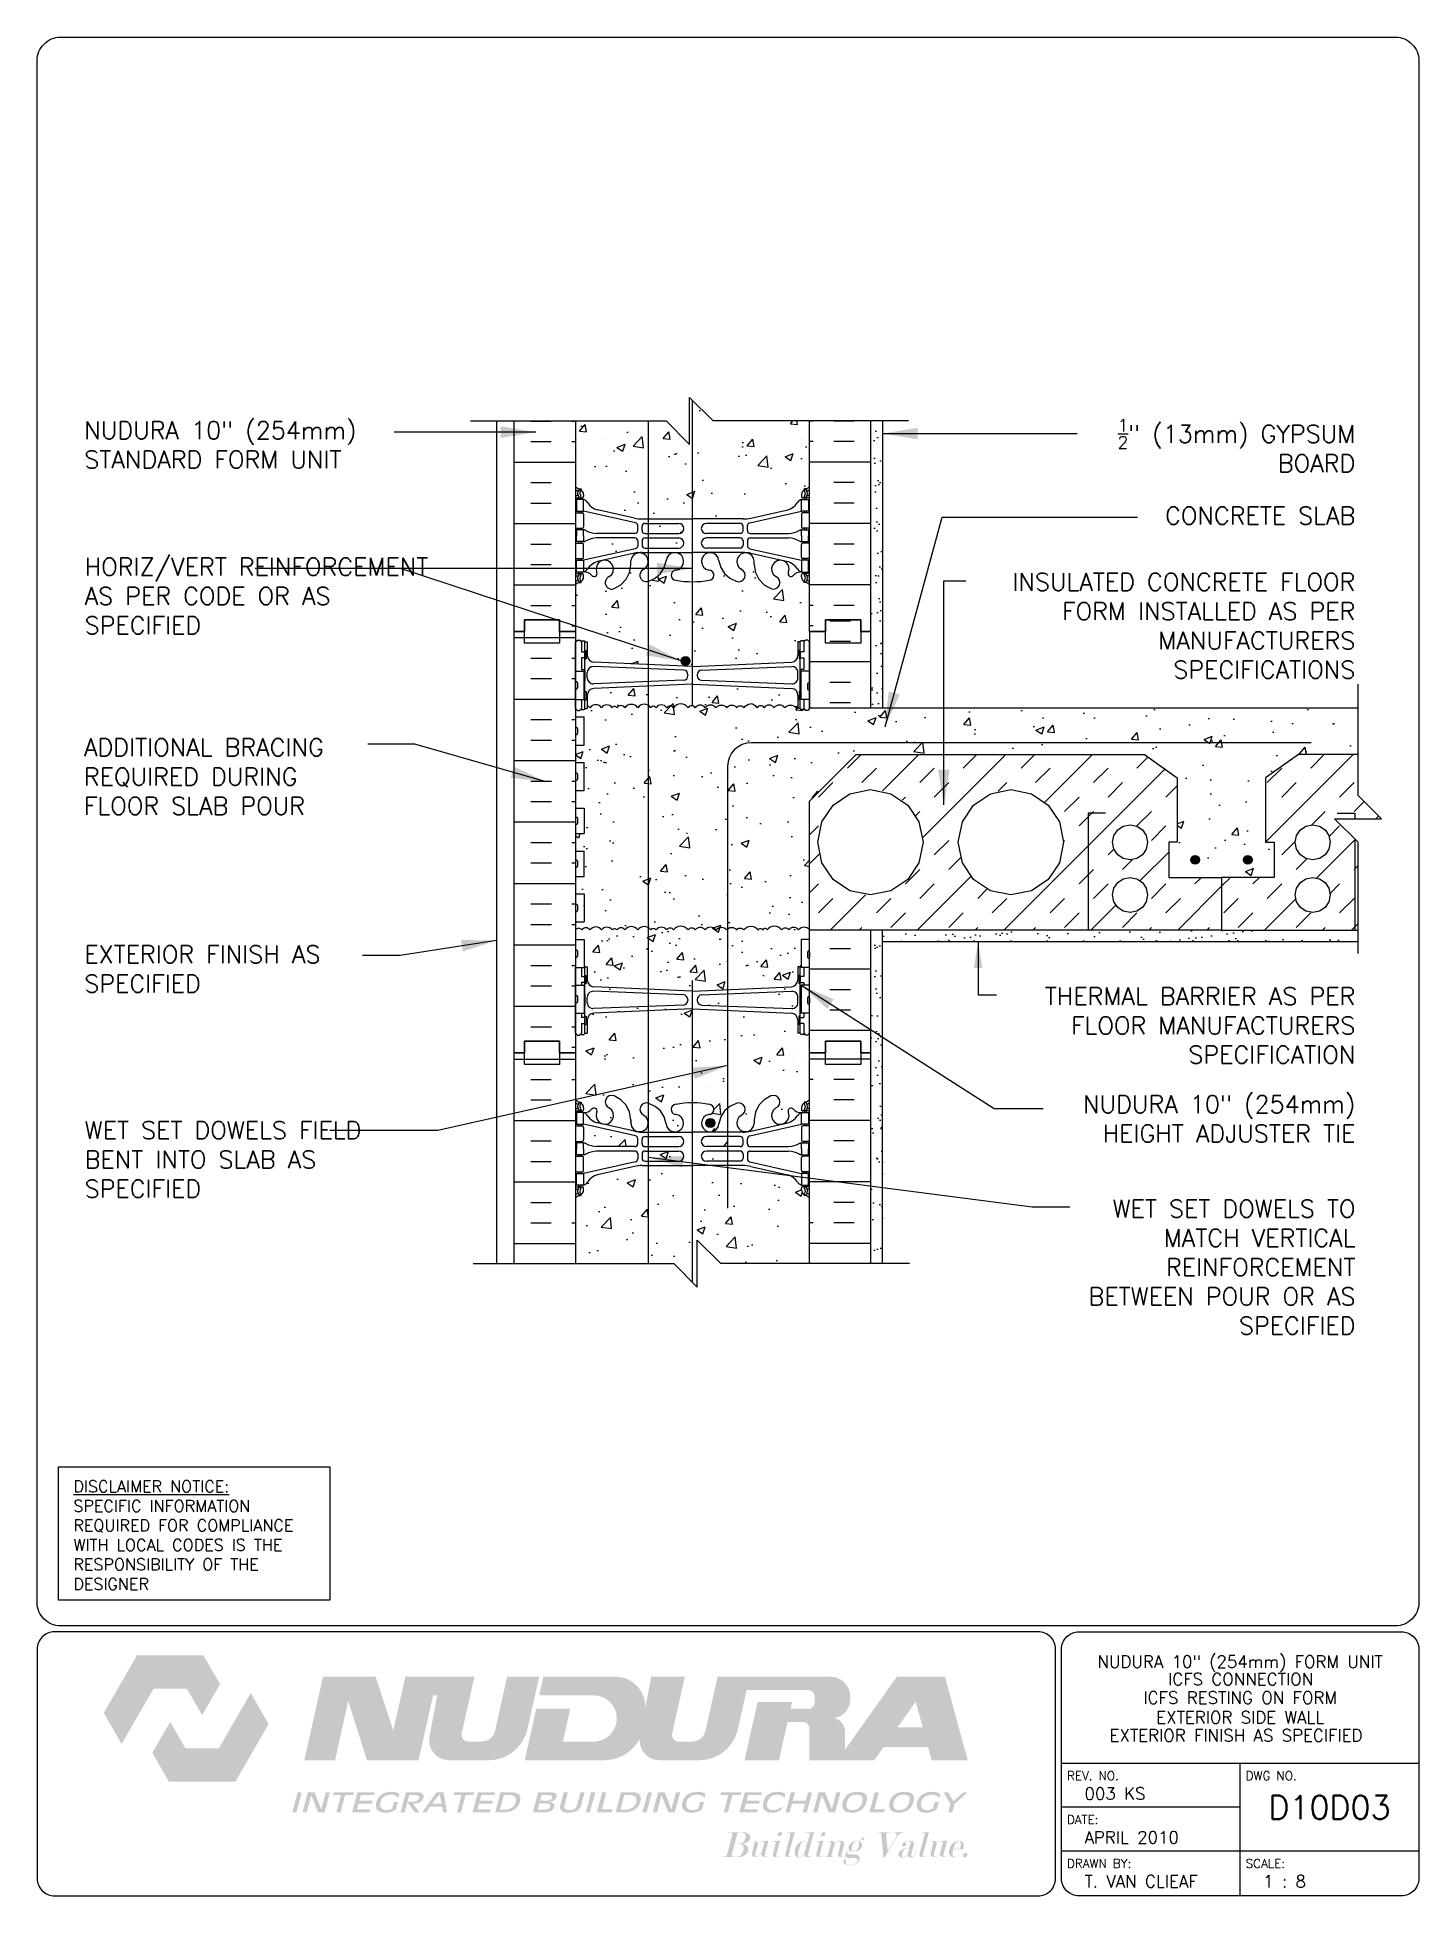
# Paper-space layout 'D10D03' of a CAD drawing. Header units: inches. Extents: x 0.42 to 7.8, y 0.49 to 10.41.
# The model-space entities are those that its viewports show. They can reach past a viewport. Long polylines and large blocks are cut down to what shows.
import ezdxf
from ezdxf.enums import TextEntityAlignment as Align

# ---------------------------------------------------------------- set-up
doc = ezdxf.new("R2010")
doc.units = ezdxf.units.IN
doc.header["$LTSCALE"] = 0.5
doc.header["$MEASUREMENT"] = 0
doc.linetypes.add('DASHED2', pattern=[0.375, 0.25, -0.125])
for name, color, linetype in [('HATCH', 12, 'Continuous'), ('line25', 2, 'Continuous'), ('LINE3', 3, 'Continuous'), ('LINE50', 5, 'Continuous'), ('LINE9', 9, 'Continuous'), ('LOGO', 7, 'Continuous'), ('TBK_LINE65', 3, 'Continuous'), ('TBK_TEXT', 4, 'Continuous'), ('TEXT', 4, 'Continuous'), ('Web_Edge', 9, 'Continuous')]:
    doc.layers.add(name, color=color, linetype=linetype)
doc.styles.add('DIM', font='romans.shx', dxfattribs={"width": 0.7})
doc.styles.add('ROMANS', font='romans.shx', dxfattribs={"height": 0.75})
doc.styles.get("Standard").update_dxf_attribs({"font": 'romans.shx', "height": 0.75})
doc.linetypes.add('STEEL', pattern='A,0.5,-0.2,["X",Standard,S=0.1,R=0,X=-0.1,Y=-0.05],-0.1', length=0.8)
doc.dimstyles.new('ext_12', dxfattribs={"dimscale": 12, "dimtxt": 0.09375, "dimasz": 0.09375, "dimexe": 0.09375, "dimexo": 0.0625, "dimgap": 0.0625, "dimtad": 1, "dimdec": 1, "dimzin": 2, "dimdsep": 46, "dimlunit": 4, "dimtxsty": 'DIM', "dimcen": 0.09, "dimdle": 0.09375, "dimclrt": 4, "dimadec": 0, "dimazin": 0, "dimtfac": 1, "dimtdec": 1, "dimtmove": 2, "dimatfit": 3, "dimfxl": 1, "dimfrac": 2, "dimtolj": 1, "dimtzin": 0, "dimarcsym": 0})
doc.dimstyles.new('ext_8', dxfattribs={"dimscale": 8, "dimtxt": 0.09375, "dimasz": 0.09375, "dimexe": 0.09375, "dimexo": 0.0625, "dimgap": 0.0625, "dimtad": 1, "dimdec": 1, "dimzin": 3, "dimdsep": 46, "dimlunit": 4, "dimtxsty": 'DIM', "dimcen": 0.09, "dimdle": 0.09375, "dimclrt": 4, "dimadec": 0, "dimazin": 0, "dimtfac": 1, "dimtdec": 1, "dimtmove": 2, "dimatfit": 3, "dimfxl": 1, "dimfrac": 2, "dimtolj": 1, "dimtzin": 0, "dimarcsym": 0})
pattern_1 = [(37.5, (68.6507, -58.0328), (-0.0314967, 0.963412), [0, -0.76, 0, -0.85, 0, -0.8125]), (7.5, (68.6507, -58.0328), (0.8848884, 1.411073), [0, -0.41, 0, -0.685, 0, -0.2625]), (327.5, (68.0357, -58.0328), (1.557071, 0.0028295), [0, -0.25, 0, -0.9, 0, -1.175]), (317.5, (68.0357, -58.0328), (1.503063, 0.438838), [0, -0.125, 0, -0.59, 0, -0.675])]
pattern_2 = [(50, (1.9608, -8.0562), (3.5863, -0.31376), [0.375, -4.125]), (355, (1.9608, -8.056), (-0.693757, 3.76096), [0.3, -3.3]), (100.4514, (2.2596, -8.0823), (2.892547, 3.447198), [0.3187, -3.50571]), (46.1842, (1.961, -7.056), (5.336205, -0.827595), [0.5625, -6.1875]), (96.6356, (2.4055, -7.125), (4.67331, 4.87059), [0.47805, -5.25856]), (351.1842, (1.961, -7.056), (4.67331, 4.87059), [0.45, -4.95]), (21, (2.4608, -7.3062), (2.984535, -2.013094), [0.375, -4.125]), (326, (2.4608, -7.306), (1.216577, 3.62575), [0.3, -3.3]), (71.4514, (2.7095, -7.474), (4.201113, 1.612652), [0.3187, -3.50571]), (37.5, (1.9608, -8.0562), (0.060799, 1.664469), [0, -3.26, 0, -3.35, 0, -3.3125]), (7.5, (1.9608, -8.0562), (1.315348, 1.972059), [0, -1.91, 0, -3.185, 0, -1.2625]), (327.5, (0.8458, -8.0562), (2.669112, -0.1127744), [0, -1.25, 0, -3.9, 0, -5.175]), (317.5, (0.3458, -8.0562), (2.91593, 0.500525), [0, -1.625, 0, -2.59, 0, -3.675])]

psp = doc.layouts.new('D10D03')

# ---------------------------------------------------------------- texts
at = {"layer": 'TBK_TEXT', "color": 7, "style": 'ROMANS'}
for s, p in [('REV. NO.', (5.9215, 1.107)), ('DWG NO.', (6.876, 1.107)), ('DATE:', (5.9215, 0.8726)), ('DRAWN BY:', (5.9215, 0.6382)), ('SCALE:', (6.876, 0.6382))]:
    psp.add_text(s, height=0.04688, dxfattribs=at).set_placement(p)
at = {"layer": 'TEXT', "insert": (0.6134, 2.7065), "char_height": 0.0625, "width": 1.41371, "attachment_point": 1, "style": 'ROMANS'}
psp.add_mtext('{\\Fromans.shx|c1;\\LDISCLAIMER NOTICE:\\l\\PSPECIFIC INFORMATION REQUIRED FOR COMPLIANCE WITH LOCAL CODES IS THE RESPONSIBILITY OF THE DESIGNER}', dxfattribs=at)

msp = doc.modelspace()

# ---------------------------------------------------------------- texts
at = {"layer": 'TEXT', "char_height": 0.75, "style": 'ROMANS'}
for s, insert, width, attachment_point in [('NUDURA 10" (254mm) STANDARD FORM UNIT', (232.789, 95.603), 13.9131, 4), ('\\A1; {\\H0.7x;\\S1/2;}" (13mm) GYPSUM BOARD', (287.111, 95.572), 12.17415, 6), ('\\A1;CONCRETE SLAB', (287.111, 92.58), 12.17415, 6), ('HORIZ/VERT REINFORCEMENT AS PER CODE OR AS SPECIFIED', (232.804, 89.147), 16.22436, 4), ('INSULATED CONCRETE FLOOR FORM INSTALLED AS PER MANUFACTURERS SPECIFICATIONS', (287.111, 87.874), 17.62644, 6), ('ADDITIONAL BRACING REQUIRED DURING FLOOR SLAB POUR', (232.774, 81.431), 12.17415, 4), ('EXTERIOR FINISH AS SPECIFIED', (232.79, 73.214), 13.18701, 4), ('THERMAL BARRIER AS PER FLOOR MANUFACTURERS SPECIFICATION', (287.111, 70.802), 17.24655, 6), ('NUDURA 10" (254mm) HEIGHT ADJUSTER TIE', (287.111, 66.811), 13.95837, 6), ('WET SET DOWELS FIELD BENT INTO SLAB AS SPECIFIED', (232.804, 65.076), 13.18701, 4), ('WET SET DOWELS TO MATCH VERTICAL REINFORCEMENT BETWEEN POUR OR AS SPECIFIED', (287.118, 60.476), 13.18701, 6)]:
    msp.add_mtext(s, dxfattribs=dict(at, insert=insert, width=width, attachment_point=attachment_point))

# ---------------------------------------------------------------- blocks, each defined once
blk = doc.blocks.new('TITLEBLOCK-Tag')
at = {"style": 'ROMANS'}
for tag, height, p in [('TITLE_LINE_1', 0.065, (0.927, -0.1328)), ('TITLE_LINE_2', 0.065, (0.9294, -0.2258)), ('CENTRE-LINE-3', 0.065, (0.927, -0.3246)), ('TITLE_LINE_4', 0.065, (0.927, -0.4299)), ('TITLE_LINE_5', 0.065, (0.927, -0.526)), ('DWG', 0.125, (1.4043, -0.9102))]:
    blk.add_attdef(tag, text='', height=height, dxfattribs=at).set_placement(p, align=Align.MIDDLE_CENTER)
for tag, p in [('LATEST_REVISION', (0.0954, -0.8366)), ('REVISION_DATE', (0.0954, -1.071)), ('DRAWN_BY', (0.0954, -1.3053)), ('SCALE', (1.0499, -1.3053))]:
    blk.add_attdef(tag, text='', height=0.065, dxfattribs=at).set_placement(p, align=Align.MIDDLE_LEFT)

# ---------------------------------------------------------------- hatches: boundary and pattern name
at = {"layer": 'HATCH'}
h = msp.add_hatch(dxfattribs=at)
h.set_pattern_fill('AR-CONC', color=256, scale=0.5)
h.set_pattern_definition([(50, (0, 0), (3.5863, -0.31376), [0.375, -4.125]), (355, (0, 0), (-0.693757, 3.76096), [0.3, -3.3]), (100.4514, (0.299, -0.026), (2.892544, 3.4472), [0.3187, -3.50571]), (46.1842, (0, 1), (5.336207, -0.827596), [0.5625, -6.1875]), (96.6356, (0.4447, 0.931), (4.67331, 4.87059), [0.47805, -5.25857]), (351.1842, (0, 1), (4.67331, 4.87059), [0.45, -4.95]), (21, (0.5, 0.75), (2.984535, -2.013094), [0.375, -4.125]), (326, (0.5, 0.75), (1.216577, 3.62575), [0.3, -3.3]), (71.4514, (0.7487, 0.5822), (4.20111, 1.612656), [0.3187, -3.50571]), (37.5, (0, 0), (0.0607993, 1.664469), [0, -3.26, 0, -3.35, 0, -3.3125]), (7.5, (0, 0), (1.315348, 1.972059), [0, -1.91, 0, -3.185, 0, -1.2625]), (327.5, (-1.115, 0), (2.669112, -0.1127744), [0, -1.25, 0, -3.9, 0, -5.175]), (317.5, (-1.615, 0), (2.91593, 0.500525), [0, -1.625, 0, -2.59, 0, -3.675])])
h.paths.add_polyline_path([(263.783, 63.435, 0.08841), (263.637, 63.532), (263.547, 63.532), (263.547, 63.574, -0.249069), (263.437, 63.781), (263.437, 63.848, -0.414214), (263.5, 63.911), (263.547, 63.911), (263.547, 63.981), (263.442, 63.981, -0.168672), (263.256, 64.13, 0.17445), (262.849, 64.426), (261.268, 64.779, 0.054974), (260.941, 64.815), (258.783, 64.815), (256.626, 64.815, 0.054974), (256.299, 64.779), (254.718, 64.426, 0.17445), (254.31, 64.13, -0.168672), (254.124, 63.981), (254.019, 63.981), (254.019, 63.911), (254.067, 63.911, -0.414214), (254.129, 63.848), (254.129, 63.781, -0.249069), (254.019, 63.574), (254.019, 63.532), (253.929, 63.532, 0.088416), (253.783, 63.435), (253.783, 60.627), (257.987, 60.627), (258.987, 59.627), (258.987, 61.627), (259.987, 60.627), (263.783, 60.627)])
h.paths.add_polyline_path([(263.783, 69.627), (263.783, 70.472), (263.703, 70.392), (263.613, 70.392), (263.583, 70.422), (263.433, 70.422, -0.414214), (263.383, 70.472), (263.383, 70.842), (263.333, 70.842), (263.333, 71.192), (263.383, 71.192), (263.383, 72.592), (263.333, 72.592), (263.333, 72.942), (263.383, 72.942), (263.383, 73.312, -0.327813), (263.419, 73.36), (263.419, 74.472), (263.783, 74.472), (263.783, 74.881, 0.48966), (263.317, 74.881, 0.520567), (262.898, 74.881, 0.520567), (262.592, 74.881, 0.520567), (261.97, 74.881, 0.715411), (261.783, 74.877, 0.715411), (261.596, 74.881, 0.520567), (260.975, 74.881, 0.520567), (260.669, 74.881, 0.520567), (260.25, 74.881, 0.48966), (259.783, 74.881, 0.48966), (259.317, 74.881, 0.520567), (258.898, 74.881, 0.520567), (258.592, 74.881, 0.520567), (257.97, 74.881, 0.520567), (257.679, 74.881, 0.520567), (257.224, 74.881, 0.520567), (256.997, 74.881, 0.520567), (256.442, 74.881, 0.520567), (255.896, 74.881, 0.520567), (255.55, 74.881, 0.520567), (255.349, 74.881, 0.520567), (254.894, 74.881, 0.520567), (254.403, 74.881, 0.520567), (254.048, 74.881, 0.540212), (253.783, 74.884), (253.783, 74.472), (254.148, 74.472), (254.148, 73.36, -0.327813), (254.183, 73.312), (254.183, 72.942), (254.233, 72.942), (254.233, 72.592), (254.183, 72.592), (254.183, 71.192), (254.233, 71.192), (254.233, 70.842), (254.183, 70.842), (254.183, 70.472, -0.414214), (254.133, 70.422), (254.033, 70.422), (253.983, 70.422), (253.953, 70.392), (253.863, 70.392), (253.783, 70.472), (253.783, 69.627), (253.783, 67.627, 0.088416), (253.929, 67.53), (254.019, 67.53), (254.019, 67.488, -0.249069), (254.129, 67.281), (254.129, 67.213, -0.414214), (254.067, 67.151), (254.019, 67.151), (254.019, 67.081), (254.124, 67.081, 0.231736), (254.482, 67.232, -0.8344), (254.694, 67.106), (254.682, 67.085, 2.155404), (255.221, 67.279, -1), (255.434, 67.791, -0.311223), (256.143, 66.775), (256.143, 66.61, 1.661382), (256.704, 66.962, -1), (256.917, 67.473, -0.307094), (257.656, 66.578, 1.604516), (258.215, 66.954, 0.055617), (258.035, 66.999, -0.843243), (258.07, 67.432, -0.047544), (258.783, 67.496, -0.047544), (259.497, 67.432, -0.843243), (259.532, 66.999, 0.055617), (259.352, 66.954, 1.604516), (259.911, 66.578, -0.307094), (260.65, 67.473, -1), (260.863, 66.962, 1.661382), (261.424, 66.61), (261.424, 66.755, -0.316114), (262.133, 67.791, -1), (262.346, 67.279, 2.155404), (262.885, 67.085), (262.873, 67.106, -0.834375), (263.085, 67.232, 0.23174), (263.442, 67.081), (263.547, 67.081), (263.547, 67.151), (263.5, 67.151, -0.414214), (263.437, 67.213), (263.437, 67.281, -0.249069), (263.547, 67.488), (263.547, 67.53), (263.637, 67.53, 0.08841), (263.783, 67.627)])
h.paths.add_polyline_path([(259.167, 71.675, -0.390098), (258.983, 71.874), (258.983, 71.91, -0.390098), (259.167, 72.109), (263.024, 72.261, -0.425773), (263.283, 72.011), (263.283, 71.773, -0.425773), (263.024, 71.523)], flags=16)
h.paths.add_polyline_path([(258.4, 71.675), (254.543, 71.523, -0.425773), (254.283, 71.773), (254.283, 72.011, -0.425773), (254.543, 72.261), (258.4, 72.109, -0.390098), (258.583, 71.91), (258.583, 71.874, -0.390098)], flags=16)
h.paths.add_polyline_path([(263.783, 80.377), (265.783, 82.377), (278.093, 82.377), (279.497, 81.387), (279.497, 78.627), (279.137, 78.627), (279.137, 77.127), (281.387, 77.127), (283.637, 77.127), (283.637, 78.627), (283.269, 78.627), (283.277, 78.635), (283.277, 81.387), (284.681, 82.377), (287.226, 82.377), (287.226, 84.377), (263.787, 84.377), (263.787, 84.343), (263.707, 84.263), (263.617, 84.263), (263.587, 84.293), (263.437, 84.293, -0.414214), (263.387, 84.343), (263.287, 84.343), (263.287, 84.456, 0.118855), (263.197, 84.377, 0.48966), (262.731, 84.377, 0.48966), (262.264, 84.377, 0.520567), (261.845, 84.377, 0.520567), (261.539, 84.377, 0.224697), (261.257, 84.538, 0.224697), (260.975, 84.377, 0.520567), (260.669, 84.377, 0.520567), (260.25, 84.377, 0.48966), (259.783, 84.377, 0.48966), (259.317, 84.377, 0.520567), (258.898, 84.377, 0.520567), (258.592, 84.377, 0.520567), (257.97, 84.377, 0.520567), (257.679, 84.377, 0.520567), (257.224, 84.377, 0.520567), (256.997, 84.377, 0.520567), (256.442, 84.377, 0.520567), (255.896, 84.377, 0.520567), (255.55, 84.377, 0.520567), (255.349, 84.377, 0.520567), (254.894, 84.377, 0.520567), (254.403, 84.377, 0.169868), (254.287, 84.461), (254.287, 84.343), (254.187, 84.343, -0.414214), (254.137, 84.293), (254.037, 84.293), (253.987, 84.293), (253.957, 84.263), (253.867, 84.263), (253.783, 84.347), (253.783, 83.982), (254.148, 83.982), (254.148, 82.782), (253.783, 82.782), (253.783, 82.032), (254.148, 82.032), (254.148, 80.832), (253.783, 80.832), (253.783, 80.082), (254.148, 80.082), (254.148, 79.002), (253.783, 79.002), (253.783, 78.252), (254.148, 78.252), (254.148, 77.172), (253.783, 77.172), (253.783, 76.422), (254.148, 76.422), (254.148, 75.222), (253.783, 75.222), (253.783, 74.884, -0.540212), (254.048, 74.881, -0.520567), (254.403, 74.881, -0.520567), (254.894, 74.881, -0.520567), (255.349, 74.881, -0.520567), (255.55, 74.881, -0.520567), (255.896, 74.881, -0.520567), (256.442, 74.881, -0.520567), (256.997, 74.881, -0.520567), (257.224, 74.881, -0.520567), (257.679, 74.881, -0.520567), (257.97, 74.881, -0.520567), (258.592, 74.881, -0.520567), (258.898, 74.881, -0.520567), (259.317, 74.881, -0.48966), (259.783, 74.881, -0.48966), (260.25, 74.881, -0.520567), (260.669, 74.881, -0.520567), (260.975, 74.881, -0.520567), (261.596, 74.881, -0.715411), (261.783, 74.877, -0.715411), (261.97, 74.881, -0.520567), (262.592, 74.881, -0.520567), (262.898, 74.881, -0.520567), (263.317, 74.881, -0.48966), (263.783, 74.881)])
h.paths.add_polyline_path([(263.012, 85.203), (258.803, 85.387, 0.020761), (258.787, 85.388, 0.020761), (258.77, 85.387), (254.562, 85.203, 0.390098), (254.287, 84.904), (254.287, 84.461, -0.169868), (254.403, 84.377, -0.520567), (254.894, 84.377, -0.520567), (255.349, 84.377, -0.520567), (255.55, 84.377, -0.520567), (255.896, 84.377, -0.520567), (256.442, 84.377, -0.520567), (256.997, 84.377, -0.520567), (257.224, 84.377, -0.520567), (257.679, 84.377, -0.520567), (257.97, 84.377, -0.520567), (258.592, 84.377, -0.520567), (258.898, 84.377, -0.520567), (259.317, 84.377, -0.48966), (259.783, 84.377, -0.48966), (260.25, 84.377, -0.520567), (260.669, 84.377, -0.520567), (260.975, 84.377, -0.224697), (261.257, 84.538, -0.224697), (261.539, 84.377, -0.520567), (261.845, 84.377, -0.520567), (262.264, 84.377, -0.48966), (262.731, 84.377, -0.48966), (263.197, 84.377, -0.118855), (263.287, 84.456), (263.287, 84.904, 0.390098)])
h.paths.add_polyline_path([(263.287, 87.183), (263.387, 87.183, -0.414214), (263.437, 87.233), (263.537, 87.233), (263.587, 87.233), (263.617, 87.263), (263.707, 87.263), (263.783, 87.187), (263.783, 87.627), (263.783, 89.627, 0.08841), (263.637, 89.724), (263.547, 89.724), (263.547, 89.766, -0.249069), (263.437, 89.973), (263.437, 90.041, -0.414214), (263.5, 90.103), (263.547, 90.103), (263.547, 90.173), (263.442, 90.173, 0.231736), (263.085, 90.022, -0.8344), (262.873, 90.148), (262.885, 90.169, 2.155404), (262.346, 89.975, -1), (262.133, 89.464, -0.311223), (261.424, 90.48), (261.424, 90.645, 1.661382), (260.863, 90.292, -1), (260.65, 89.781, -0.30095), (259.913, 90.653, 1.661382), (259.352, 90.3, 0.055617), (259.532, 90.255, -0.843243), (259.497, 89.822, -0.047544), (258.783, 89.758, -0.047544), (258.07, 89.822, -0.843243), (258.035, 90.255, 0.055617), (258.215, 90.3, 1.661382), (257.654, 90.653, -0.30095), (256.917, 89.781, -1), (256.704, 90.292, 1.661382), (256.143, 90.645), (256.143, 90.48, -0.311223), (255.434, 89.464, -1), (255.221, 89.975, 2.155404), (254.682, 90.169), (254.694, 90.148, -0.834375), (254.482, 90.022, 0.23174), (254.124, 90.173), (254.019, 90.173), (254.019, 90.103), (254.067, 90.103, -0.414214), (254.129, 90.041), (254.129, 89.973, -0.249069), (254.019, 89.766), (254.019, 89.724), (253.929, 89.724, 0.088416), (253.783, 89.627), (253.783, 87.627), (253.783, 87.18), (253.867, 87.263), (253.957, 87.263), (253.987, 87.233), (254.137, 87.233, -0.414214), (254.187, 87.183), (254.287, 87.183), (254.287, 86.622, 0.390098), (254.562, 86.323), (258.77, 86.14, 0.020761), (258.787, 86.139, 0.020761), (258.803, 86.14), (263.012, 86.323, 0.390098), (263.287, 86.622)])
h.paths.add_polyline_path([(263.783, 96.627), (263.239, 96.627), (263.267, 96.479), (262.968, 96.505), (263.07, 96.627), (259.658, 96.627), (258.658, 97.627), (258.658, 95.627), (257.658, 96.627), (253.783, 96.627), (253.783, 93.819, 0.088416), (253.929, 93.722), (254.019, 93.722), (254.019, 93.68, -0.249069), (254.129, 93.473), (254.129, 93.406, -0.414214), (254.067, 93.343), (254.019, 93.343), (254.019, 93.273), (254.124, 93.273, -0.155529), (254.3, 93.139, 0.180914), (254.718, 92.828), (256.299, 92.475, 0.054974), (256.626, 92.439), (258.783, 92.439), (260.941, 92.439, 0.054974), (261.268, 92.475), (262.849, 92.828, 0.180914), (263.267, 93.139, -0.155529), (263.442, 93.273), (263.547, 93.273), (263.547, 93.343), (263.5, 93.343, -0.414214), (263.437, 93.406), (263.437, 93.473, -0.249069), (263.547, 93.68), (263.547, 93.722), (263.637, 93.722, 0.08841), (263.783, 93.819)])
h = msp.add_hatch(dxfattribs=at)
h.set_pattern_fill('AR-SAND', color=256, scale=0.5, style=0)
h.set_pattern_definition(pattern_1)
h.paths.add_polyline_path([(266.908, 96.627), (266.408, 96.627), (266.408, 87.627), (266.408, 84.377), (266.908, 84.377)])
h = msp.add_hatch(dxfattribs=at)
h.set_pattern_fill('AR-CONC', color=256, scale=0.5, style=0)
h.set_pattern_definition(pattern_2)
h.paths.add_polyline_path([(258.192, 92.252), (256.892, 92.252), (256.892, 91.818), (258.192, 91.818, 1)])
h = msp.add_hatch(dxfattribs=at)
h.set_pattern_fill('AR-CONC', color=256, scale=0.5, style=0)
h.set_pattern_definition(pattern_2)
h.paths.add_polyline_path([(256.44, 91.292), (256.44, 91.504, 0.414214), (256.315, 91.629), (254.677, 91.629, 0.100756), (254.228, 91.502, -0.124673), (254.124, 91.473), (254.019, 91.473), (254.019, 91.403), (254.067, 91.403, -0.414214), (254.129, 91.341), (254.129, 90.806, -0.414214), (254.067, 90.743), (254.019, 90.743), (254.019, 90.673), (254.124, 90.673), (256.342, 91.17, 0.351061)])
h = msp.add_hatch(dxfattribs=at)
h.set_pattern_fill('AR-CONC', color=256, scale=0.5, style=0)
h.set_pattern_definition(pattern_2)
h.paths.add_polyline_path([(258.192, 91.628), (256.892, 91.628), (256.892, 91.194), (258.192, 91.194, 1)])
h = msp.add_hatch(dxfattribs=at)
h.set_pattern_fill('INSUL', color=256, scale=7, style=0)
h.set_pattern_definition([(0, (-2672.378, -327.3825), (0, 2.625), []), (0, (-2672.378, -326.5075), (0, 2.625), [0.875, -0.875]), (0, (-2672.378, -325.6325), (0, 2.625), [0.875, -0.875])])
h.paths.add_polyline_path([(251.158, 69.627), (251.596, 69.627), (251.596, 70.127), (253.096, 70.127), (253.096, 69.627), (253.783, 69.627), (253.783, 87.627), (253.096, 87.627), (253.096, 88.127), (251.596, 88.127), (251.596, 87.627), (251.158, 87.627)])
h = msp.add_hatch(dxfattribs=at)
h.set_pattern_fill('INSUL', color=256, scale=7, style=0)
h.set_pattern_definition([(0, (68.6507, -58.0328), (0, 2.625), []), (0, (68.6507, -57.1578), (0, 2.625), [0.875, -0.875]), (0, (68.6507, -56.2828), (0, 2.625), [0.875, -0.875])])
h.paths.add_polyline_path([(266.408, 87.627), (265.971, 87.627), (265.971, 88.127), (264.471, 88.127), (264.471, 87.627), (263.783, 87.627), (263.783, 84.377), (266.408, 84.377)])
h.paths.add_polyline_path([(266.408, 74.877), (263.783, 74.877), (263.783, 69.627), (264.471, 69.627), (264.471, 70.127), (265.971, 70.127), (265.971, 69.627), (266.408, 69.627)])
h = msp.add_hatch(dxfattribs=at)
h.set_pattern_fill('AR-CONC', color=256, scale=0.5, style=0)
h.set_pattern_definition([(50, (-1.1245, -0.2384), (3.5863, -0.31376), [0.375, -4.125]), (355, (-1.1245, -0.2384), (-0.693757, 3.76096), [0.3, -3.3]), (100.4514, (-0.8257, -0.2645), (2.892547, 3.447198), [0.3187, -3.50571]), (46.1842, (-1.1245, 0.7616), (5.336205, -0.827595), [0.5625, -6.1875]), (96.6356, (-0.68, 0.6927), (4.67331, 4.87059), [0.47805, -5.25856]), (351.1842, (-1.1245, 0.7616), (4.67331, 4.87059), [0.45, -4.95]), (21, (-0.6245, 0.5116), (2.984535, -2.013094), [0.375, -4.125]), (326, (-0.6245, 0.5116), (1.216577, 3.62575), [0.3, -3.3]), (71.4514, (-0.376, 0.344), (4.201113, 1.612652), [0.3187, -3.50571]), (37.5, (-1.1245, -0.2384), (0.060799, 1.664469), [0, -3.26, 0, -3.35, 0, -3.3125]), (7.5, (-1.1245, -0.2384), (1.315348, 1.972059), [0, -1.91, 0, -3.185, 0, -1.2625]), (327.5, (-2.2395, -0.2384), (2.669112, -0.1127744), [0, -1.25, 0, -3.9, 0, -5.175]), (317.5, (-2.7395, -0.2384), (2.91593, 0.500525), [0, -1.625, 0, -2.59, 0, -3.675])])
h.paths.add_polyline_path([(255.283, 84.444, 0.416028), (254.894, 84.377, 0.520567), (254.403, 84.377, 0.520567), (254.048, 84.377, 0.540212), (253.783, 84.38), (253.783, 83.982), (254.148, 83.982), (254.148, 82.782), (253.783, 82.782), (253.783, 82.032), (254.148, 82.032), (254.148, 80.832), (253.783, 80.832), (253.783, 80.082), (254.148, 80.082), (254.148, 79.002), (253.783, 79.002), (253.783, 78.252), (254.148, 78.252), (254.148, 77.172), (253.783, 77.172), (253.783, 76.422), (254.148, 76.422), (254.148, 75.222), (253.783, 75.222), (253.783, 74.884, -0.540212), (254.048, 74.881, -0.520567), (254.403, 74.881, -0.520567), (254.894, 74.881, -0.416028), (255.283, 74.949)])
h = msp.add_hatch(dxfattribs=at)
h.set_pattern_fill('AR-CONC', color=256, scale=0.5, style=0)
h.set_pattern_definition(pattern_2)
h.paths.add_polyline_path([(256.892, 74.979, 0.391901), (256.442, 74.881, 0.520567), (255.896, 74.881, 0.520567), (255.55, 74.881, 0.520567), (255.349, 74.881, 0.520567), (254.894, 74.881, 0.520567), (254.403, 74.881, 0.520567), (254.048, 74.881, 0.540212), (253.783, 74.884), (253.783, 74.472), (254.148, 74.472), (254.148, 73.36, -0.327813), (254.183, 73.312), (254.283, 73.312), (254.283, 72.751, 0.390098), (254.559, 72.452), (256.892, 72.35)])
h = msp.add_hatch(dxfattribs=at)
h.set_pattern_fill('AR-CONC', color=256, scale=0.5, style=0)
h.set_pattern_definition(pattern_2)
h.paths.add_polyline_path([(260.283, 74.92, 0.050478), (260.25, 74.881, 0.48966), (259.783, 74.881, 0.48966), (259.317, 74.881, 0.520567), (258.898, 74.881, 0.520567), (258.592, 74.881, 0.520567), (257.97, 74.881, 0.520567), (257.679, 74.881, 0.520567), (257.224, 74.881, 0.520567), (256.997, 74.881, 0.106864), (256.892, 74.979), (256.892, 72.35), (258.767, 72.268, 0.020761), (258.783, 72.268, 0.020761), (258.8, 72.268), (260.283, 72.333)])
h = msp.add_hatch(dxfattribs=at)
h.set_pattern_fill('AR-CONC', color=256, scale=0.5, style=0)
h.set_pattern_definition(pattern_2)
h.paths.add_polyline_path([(261.596, 74.881, 0.520567), (260.975, 74.881, 0.520567), (260.669, 74.881, 0.458053), (260.283, 74.92), (260.283, 72.333), (263.008, 72.452, 0.390098), (263.283, 72.751), (263.283, 73.312), (263.383, 73.312, -0.327813), (263.419, 73.36), (263.419, 74.472), (263.783, 74.472), (263.783, 74.881, 0.48966), (263.317, 74.881, 0.520567), (262.898, 74.881, 0.520567), (262.592, 74.881, 0.520567), (261.97, 74.881, 0.715411), (261.783, 74.877, 0.715411)])
h = msp.add_hatch(dxfattribs=at)
h.set_pattern_fill('AR-SAND', color=256, scale=0.5, style=0)
h.set_pattern_definition(pattern_1)
h.paths.add_polyline_path([(266.908, 74.877), (266.408, 74.877), (266.408, 69.627), (266.408, 60.627), (266.908, 60.627)])
h = msp.add_hatch(dxfattribs=at)
h.set_pattern_fill('AR-SAND', color=256, scale=0.5, style=0)
h.set_pattern_definition([(37.5, (63.84735, 0.73876), (-0.0314967, 0.963412), [0, -0.76, 0, -0.85, 0, -0.8125]), (7.5, (63.8474, 0.7388), (0.8848884, 1.411073), [0, -0.41, 0, -0.685, 0, -0.2625]), (327.5, (63.23235, 0.7388), (1.557071, 0.0028295), [0, -0.25, 0, -0.9, 0, -1.175]), (317.5, (63.2324, 0.7388), (1.503063, 0.438838), [0, -0.125, 0, -0.59, 0, -0.675])])
h.paths.add_polyline_path([(266.908, 74.877), (266.908, 74.377), (287.226, 74.377), (287.226, 74.877), (281.387, 74.877)])
h = msp.add_hatch(dxfattribs=at)
h.set_pattern_fill('AR-CONC', color=256, scale=0.5, style=0)
h.set_pattern_definition(pattern_2)
h.paths.add_polyline_path([(263.283, 72.011, 0.425773), (263.024, 72.261), (260.675, 72.168), (260.675, 71.616), (263.024, 71.523, 0.425773), (263.283, 71.773)])
h = msp.add_hatch(dxfattribs=at)
h.set_pattern_fill('AR-CONC', color=256, scale=0.5, style=0)
h.set_pattern_definition(pattern_2)
h.paths.add_polyline_path([(260.283, 72.153), (259.167, 72.109, 0.390098), (258.983, 71.91), (258.983, 71.874, 0.390098), (259.167, 71.675), (260.283, 71.631)])
h = msp.add_hatch(dxfattribs=at)
h.set_pattern_fill('AR-CONC', color=256, scale=0.5, style=0)
h.set_pattern_definition(pattern_2)
h.paths.add_polyline_path([(256.44, 65.962, 0.351061), (256.342, 66.084), (254.124, 66.581), (254.019, 66.581), (254.019, 66.511), (254.067, 66.511, -0.414214), (254.129, 66.448), (254.129, 65.913, -0.414214), (254.067, 65.851), (254.019, 65.851), (254.019, 65.781), (254.116, 65.781, -0.134256), (254.228, 65.753, 0.100756), (254.677, 65.625), (256.315, 65.625, 0.414214), (256.44, 65.75)])
h = msp.add_hatch(dxfattribs=at)
h.set_pattern_fill('AR-CONC', color=256, scale=0.5, style=0)
h.set_pattern_definition(pattern_2)
h.paths.add_polyline_path([(260.283, 65.626), (260.283, 66.06), (259.375, 66.06, 1), (259.375, 65.626)], flags=17)
h = msp.add_hatch(dxfattribs=at)
h.set_pattern_fill('AR-CONC', color=256, scale=0.5, style=0)
h.set_pattern_definition(pattern_2)
h.paths.add_polyline_path([(258.192, 65.436), (256.892, 65.436), (256.892, 65.002), (258.192, 65.002, 1)], flags=17)
h = msp.add_hatch(dxfattribs=at)
h.set_pattern_fill('AR-CONC', color=256, scale=0.5, style=0)
h.set_pattern_definition(pattern_2)
h.paths.add_polyline_path([(260.283, 65.002), (260.283, 65.436), (259.375, 65.436, 1), (259.375, 65.002)], flags=17)
at = {"layer": 'LINE3'}
for points in [[(258.673, 86.373, 1), (258.298, 86.373, 1)], [(280.449, 77.877, 1), (280.074, 77.877, 1)], [(282.699, 77.877, 1), (282.324, 77.877, 1)], [(259.73, 66.633, 1), (259.355, 66.633, 1)]]:
    msp.add_hatch(color=256, dxfattribs=at).paths.add_polyline_path(points)

# ---------------------------------------------------------------- linework, layer by layer
at = {"layer": 'HATCH'}
for p, q in [((251.872, 96.618), (252.747, 96.618)), ((253.622, 96.618), (253.783, 96.618)), ((257.622, 96.193), (257.622, 96.193)), ((262.968, 96.505), (263.07, 96.627)), ((262.968, 96.505), (263.267, 96.479)), ((263.179, 96.352), (263.179, 96.352)), ((263.267, 96.477), (263.239, 96.627)), ((263.945, 96.618), (263.783, 96.618)), ((265.695, 96.618), (264.82, 96.618)), ((251.872, 95.743), (252.747, 95.743)), ((253.622, 95.743), (253.783, 95.743)), ((254.128, 95.687), (254.128, 95.687)), ((255.055, 95.841), (255.055, 95.841)), ((256.022, 95.936), (256.022, 95.936)), ((256.488, 95.325), (256.488, 95.325)), ((263.404, 95.826), (263.404, 95.826)), ((263.945, 95.743), (263.783, 95.743)), ((265.695, 95.743), (264.82, 95.743)), ((251.158, 94.868), (253.783, 94.868)), ((266.408, 94.868), (263.783, 94.868)), ((251.872, 93.993), (252.747, 93.993)), ((265.695, 93.993), (264.82, 93.993)), ((251.872, 93.118), (252.747, 93.118)), ((265.695, 93.118), (264.82, 93.118)), ((251.158, 92.243), (253.783, 92.243)), ((266.408, 92.243), (263.783, 92.243)), ((251.872, 91.368), (252.747, 91.368)), ((265.695, 91.368), (264.82, 91.368)), ((251.872, 90.493), (252.747, 90.493)), ((265.695, 90.493), (264.82, 90.493)), ((251.158, 89.618), (253.783, 89.618)), ((254.205, 89.439), (254.205, 89.439)), ((266.408, 89.618), (263.783, 89.618)), ((251.872, 88.743), (252.747, 88.743)), ((253.622, 88.743), (253.783, 88.743)), ((253.918, 88.464), (253.918, 88.464)), ((263.945, 88.743), (263.783, 88.743)), ((265.695, 88.743), (264.82, 88.743)), ((253.622, 87.868), (253.783, 87.868)), ((263.945, 87.868), (263.783, 87.868)), ((275.302, 84.358), (275.302, 84.358)), ((265.403, 81.798), (265.983, 82.377)), ((266.022, 81.179), (266.641, 81.798)), ((266.899, 80.818), (268.458, 82.377)), ((268.497, 81.179), (269.116, 81.798)), ((268.627, 78.834), (272.17, 82.377)), ((270.353, 81.798), (270.932, 82.377)), ((272.828, 81.798), (273.407, 82.377)), ((273.447, 81.179), (274.065, 81.798)), ((273.845, 80.34), (275.882, 82.377)), ((275.921, 81.179), (276.54, 81.798)), ((277.778, 81.798), (278.248, 82.268)), ((283.277, 78.635), (287.019, 82.377)), ((283.346, 81.179), (283.965, 81.798)), ((285.202, 81.798), (285.782, 82.377)), ((264.166, 80.56), (264.784, 81.179)), ((269.116, 80.56), (269.734, 81.179)), ((271.84, 80.81), (272.209, 81.179)), ((272.094, 74.877), (278.973, 81.756)), ((276.54, 80.56), (277.159, 81.179)), ((279.015, 80.56), (279.497, 81.042)), ((283.965, 80.56), (284.583, 81.179)), ((286.44, 80.56), (287.058, 81.179)), ((267.741, 80.424), (267.878, 80.56)), ((274.684, 79.941), (275.303, 80.56)), ((287.058, 79.941), (287.485, 80.368)), ((268.325, 79.77), (268.497, 79.941)), ((275.303, 79.323), (275.921, 79.941)), ((277.778, 79.323), (278.396, 79.941)), ((285.256, 79.376), (285.821, 79.941)), ((287.981, 79.627), (288.104, 79.749)), ((263.783, 78.94), (264.166, 79.323)), ((269.116, 78.085), (269.734, 78.704)), ((274.637, 78.657), (274.684, 78.704)), ((278.396, 78.704), (279.015, 79.323)), ((283.965, 78.085), (284.54, 78.661)), ((285.461, 77.107), (287.104, 78.749)), ((285.996, 78.879), (286.44, 79.323)), ((263.783, 77.703), (264.196, 78.115)), ((269.734, 77.467), (270.236, 77.968)), ((276.54, 78.085), (276.792, 78.337)), ((277.159, 77.467), (277.575, 77.883)), ((277.918, 76.988), (279.137, 78.207)), ((284.583, 77.467), (285.038, 77.921)), ((267.878, 76.848), (268.497, 77.467)), ((268.382, 74.877), (270.674, 77.168)), ((275.303, 76.848), (275.921, 77.467)), ((280.252, 76.848), (280.532, 77.127)), ((281.387, 76.745), (281.769, 77.127)), ((282.727, 76.848), (283.007, 77.127)), ((287.058, 77.467), (287.226, 77.634)), ((263.783, 76.466), (264.166, 76.848)), ((264.166, 75.61), (264.784, 76.229)), ((264.67, 74.877), (266.179, 76.387)), ((266.641, 75.61), (267.259, 76.229)), ((268.497, 76.229), (269.116, 76.848)), ((270.972, 76.229), (271.365, 76.622)), ((271.59, 75.61), (272.209, 76.229)), ((274.065, 75.61), (274.684, 76.229)), ((275.921, 76.229), (276.54, 76.848)), ((278.396, 76.229), (279.015, 76.848)), ((279.015, 75.61), (279.634, 76.229)), ((279.519, 74.877), (281.387, 76.745)), ((281.49, 75.61), (282.109, 76.229)), ((283.346, 76.229), (283.965, 76.848)), ((286.037, 76.445), (286.44, 76.848)), ((286.44, 75.61), (287.058, 76.229)), ((267.259, 74.992), (267.878, 75.61)), ((269.734, 74.992), (270.353, 75.61)), ((274.684, 74.992), (275.303, 75.61)), ((275.807, 74.877), (276.872, 75.943)), ((277.159, 74.992), (277.778, 75.61)), ((282.109, 74.992), (282.727, 75.61)), ((283.231, 74.877), (284.56, 76.205)), ((284.583, 74.992), (285.202, 75.61)), ((265.907, 74.877), (266.022, 74.992)), ((270.857, 74.877), (270.972, 74.992)), ((273.332, 74.877), (273.447, 74.992)), ((278.282, 74.877), (278.396, 74.992)), ((280.757, 74.877), (280.871, 74.992)), ((285.706, 74.877), (285.821, 74.992)), ((286.944, 74.877), (287.226, 75.159)), ((251.158, 69.368), (253.783, 69.368)), ((263.056, 69.4), (263.056, 69.4)), ((263.227, 69.505), (263.227, 69.505)), ((263.453, 69.383), (263.453, 69.383)), ((266.408, 69.368), (263.783, 69.368)), ((251.872, 68.493), (252.747, 68.493)), ((253.622, 68.493), (253.783, 68.493)), ((263.945, 68.493), (263.783, 68.493)), ((265.695, 68.493), (264.82, 68.493)), ((251.872, 67.618), (252.747, 67.618)), ((259.359, 68.163), (259.359, 68.163)), ((265.695, 67.618), (264.82, 67.618)), ((251.158, 66.743), (253.783, 66.743)), ((266.408, 66.743), (263.783, 66.743)), ((251.872, 65.868), (252.747, 65.868)), ((265.695, 65.868), (264.82, 65.868)), ((251.872, 64.993), (252.747, 64.993)), ((265.695, 64.993), (264.82, 64.993)), ((251.158, 64.118), (253.783, 64.118)), ((266.408, 64.118), (263.783, 64.118)), ((251.872, 63.243), (252.747, 63.243)), ((265.695, 63.243), (264.82, 63.243)), ((251.872, 62.368), (252.747, 62.368)), ((253.622, 62.368), (253.783, 62.368)), ((263.945, 62.368), (263.783, 62.368)), ((265.695, 62.368), (264.82, 62.368)), ((251.158, 61.493), (253.783, 61.493)), ((257.494, 61.575), (257.494, 61.575)), ((266.408, 61.493), (263.783, 61.493))]:
    msp.add_line(p, q, dxfattribs=at)
for points in [[(259.783, 84.377, 0.48966), (259.317, 84.377, 0.520567), (258.898, 84.377, 0.520567), (258.592, 84.377, 0.520567), (257.97, 84.377, 0.520567), (257.679, 84.377, 0.520567), (257.224, 84.377, 0.520567), (256.997, 84.377, 0.520567), (256.442, 84.377, 0.520567), (255.896, 84.377, 0.520567), (255.55, 84.377, 0.520567), (255.349, 84.377, 0.520567), (254.894, 84.377, 0.520567), (254.403, 84.377, 0.169868), (254.287, 84.461, 0.169868)], [(259.783, 84.377, -0.48966), (260.25, 84.377, -0.520567), (260.669, 84.377, -0.520567), (260.975, 84.377, -0.224697), (261.257, 84.538, -0.224697)], [(262.731, 84.377, 0.48966), (262.264, 84.377, 0.520567), (261.845, 84.377, 0.520567), (261.539, 84.377, 0.224697), (261.257, 84.538, 0.224697)], [(262.731, 84.377, -0.48966), (263.197, 84.377, -0.118855), (263.287, 84.456, -0.118855)], [(259.783, 74.881, 0.48966), (259.317, 74.881, 0.520567), (258.898, 74.881, 0.520567), (258.592, 74.881, 0.520567), (257.97, 74.881, 0.520567), (257.679, 74.881, 0.520567), (257.224, 74.881, 0.520567), (256.997, 74.881, 0.520567), (256.442, 74.881, 0.520567), (255.896, 74.881, 0.520567), (255.55, 74.881, 0.520567), (255.349, 74.881, 0.520567), (254.894, 74.881, 0.520567), (254.403, 74.881, 0.520567), (254.048, 74.881, 0.540212), (253.783, 74.884)], [(259.783, 74.881, -0.48966), (260.25, 74.881, -0.520567), (260.669, 74.881, -0.520567), (260.975, 74.881, -0.520567), (261.596, 74.881, -0.715411), (261.783, 74.877, -0.307914)], [(263.783, 74.881, 0.48966), (263.317, 74.881, 0.520567), (262.898, 74.881, 0.520567), (262.592, 74.881, 0.520567), (261.97, 74.881, 0.715411), (261.783, 74.877, 0.307914)]]:
    msp.add_lwpolyline(points, format="xyb", dxfattribs=at)
at = {"layer": 'line25'}
for p, q in [((253.783, 96.627), (253.783, 87.627)), ((263.783, 87.627), (263.783, 96.627)), ((253.783, 87.627), (253.783, 69.627)), ((263.783, 87.627), (263.783, 84.377)), ((253.783, 85.932), (254.148, 85.932)), ((254.148, 84.732), (254.148, 85.932)), ((263.783, 85.932), (263.419, 85.932)), ((263.419, 84.732), (263.419, 85.932)), ((253.783, 84.732), (254.148, 84.732)), ((263.783, 84.732), (263.419, 84.732)), ((263.783, 84.377), (287.226, 84.377)), ((253.783, 83.982), (254.148, 83.982)), ((254.148, 82.782), (254.148, 83.982)), ((253.783, 82.782), (254.148, 82.782)), ((253.783, 82.032), (254.148, 82.032)), ((254.148, 80.832), (254.148, 82.032)), ((263.783, 80.377), (265.783, 82.377)), ((265.783, 82.377), (278.093, 82.377)), ((278.093, 82.377), (279.497, 81.387)), ((279.497, 81.387), (279.497, 78.627)), ((253.783, 80.832), (254.148, 80.832)), ((263.783, 69.627), (263.783, 80.377)), ((253.783, 80.082), (254.148, 80.082)), ((254.148, 80.082), (254.148, 79.002)), ((253.783, 79.002), (254.148, 79.002)), ((279.497, 78.627), (279.137, 78.627)), ((279.137, 78.627), (279.137, 77.127)), ((253.783, 78.252), (254.148, 78.252)), ((254.148, 77.172), (254.148, 78.252)), ((253.783, 77.172), (254.148, 77.172)), ((279.137, 77.127), (281.387, 77.127)), ((281.387, 77.127), (281.387, 74.877)), ((253.783, 76.422), (254.148, 76.422)), ((254.148, 76.422), (254.148, 75.222)), ((253.783, 75.222), (254.148, 75.222)), ((281.387, 74.877), (263.783, 74.877)), ((253.783, 74.472), (254.148, 74.472)), ((254.148, 74.472), (254.148, 73.272)), ((263.419, 74.472), (263.419, 73.272)), ((263.783, 74.472), (263.419, 74.472)), ((253.783, 73.272), (254.148, 73.272)), ((263.783, 73.272), (263.419, 73.272)), ((253.783, 72.522), (254.148, 72.522)), ((254.148, 72.522), (254.148, 71.322)), ((263.783, 72.522), (263.419, 72.522)), ((263.419, 72.522), (263.419, 71.322)), ((253.783, 71.322), (254.148, 71.322)), ((263.783, 71.322), (263.419, 71.322)), ((253.783, 69.627), (253.783, 60.627)), ((263.783, 60.627), (263.783, 69.627))]:
    msp.add_line(p, q, dxfattribs=at)
msp.add_lwpolyline([(287.226, 82.377), (284.681, 82.377), (283.277, 81.387), (283.277, 78.627), (283.637, 78.627), (283.637, 77.127), (281.387, 77.127), (281.387, 74.877), (287.226, 74.877)], dxfattribs=at)
at = {"layer": 'LINE3'}
for p, q in [((258.77, 97.515), (258.77, 84.445)), ((256.892, 96.627), (256.892, 60.627)), ((258.761, 72.725), (258.761, 59.853))]:
    msp.add_line(p, q, dxfattribs=at)
at = {"layer": 'LINE3', "linetype": 'STEEL'}
msp.add_line((285.226, 82.877), (263.783, 82.877), dxfattribs=at)
at = {"layer": 'LINE3'}
msp.add_lwpolyline([(265.783, 82.877), (261.283, 82.877, 0.414214), (260.283, 81.877), (260.283, 63.003), (260.283, 63.003)], format="xyb", dxfattribs=at)
for centre in [(258.486, 86.373), (280.262, 77.877), (282.512, 77.877), (259.542, 66.633)]:
    msp.add_circle(centre, 0.188, dxfattribs=at)
at = {"layer": 'LINE50'}
for p, q in [((251.158, 87.627), (251.158, 96.627)), ((266.408, 87.627), (266.408, 96.627)), ((251.158, 69.627), (251.158, 87.627)), ((266.408, 84.377), (266.408, 87.627)), ((266.408, 69.627), (266.408, 74.877)), ((251.158, 60.627), (251.158, 69.627)), ((266.408, 60.627), (266.408, 69.627))]:
    msp.add_line(p, q, dxfattribs=at)
for points in [[(251.158, 87.627), (251.596, 87.627), (251.596, 88.127), (253.096, 88.127), (253.096, 87.627), (253.783, 87.627)], [(253.783, 87.627), (253.096, 87.627), (253.096, 88.127), (251.596, 88.127), (251.596, 87.627), (251.158, 87.627)], [(266.408, 87.627), (265.971, 87.627), (265.971, 88.127), (264.471, 88.127), (264.471, 87.627), (263.783, 87.627)], [(263.783, 87.627), (264.471, 87.627), (264.471, 88.127), (265.971, 88.127), (265.971, 87.627), (266.408, 87.627)], [(253.783, 69.627), (253.096, 69.627), (253.096, 70.127), (251.596, 70.127), (251.596, 69.627), (251.158, 69.627)], [(251.158, 69.627), (251.596, 69.627), (251.596, 70.127), (253.096, 70.127), (253.096, 69.627), (253.783, 69.627)], [(263.783, 69.627), (264.471, 69.627), (264.471, 70.127), (265.971, 70.127), (265.971, 69.627), (266.408, 69.627)], [(266.408, 69.627), (265.971, 69.627), (265.971, 70.127), (264.471, 70.127), (264.471, 69.627), (263.783, 69.627)]]:
    msp.add_lwpolyline(points, dxfattribs=at)
at = {"layer": 'LINE9'}
for p, q in [((258.658, 95.627), (258.658, 97.627)), ((258.658, 97.627), (259.658, 96.627)), ((249.297, 96.627), (257.658, 96.627)), ((250.408, 96.627), (250.408, 60.627)), ((257.658, 96.627), (258.658, 95.627)), ((268.02, 96.627), (259.658, 96.627)), ((266.908, 96.627), (266.908, 84.377)), ((253.787, 87.183), (253.867, 87.263)), ((253.787, 84.343), (253.787, 87.183)), ((253.867, 87.263), (253.957, 87.263)), ((254.037, 87.183), (253.957, 87.263)), ((253.987, 87.233), (254.137, 87.233)), ((254.037, 87.233), (254.137, 87.233)), ((254.037, 87.183), (254.037, 86.763)), ((254.187, 84.343), (254.187, 87.183)), ((254.187, 87.183), (254.287, 87.183)), ((254.187, 87.163), (254.187, 87.163)), ((254.187, 86.813), (254.237, 86.813)), ((254.237, 86.813), (254.237, 86.463)), ((254.287, 87.183), (254.287, 86.622)), ((263.387, 87.183), (263.287, 87.183)), ((263.287, 87.183), (263.287, 86.622)), ((263.337, 86.813), (263.337, 86.463)), ((263.387, 86.813), (263.337, 86.813)), ((263.387, 84.343), (263.387, 87.183)), ((263.387, 87.163), (263.387, 87.163)), ((263.587, 87.233), (263.437, 87.233)), ((263.537, 87.233), (263.437, 87.233)), ((263.537, 87.183), (263.617, 87.263)), ((263.537, 87.183), (263.537, 86.763)), ((263.707, 87.263), (263.617, 87.263)), ((263.787, 87.183), (263.707, 87.263)), ((263.787, 84.343), (263.787, 87.183)), ((254.037, 86.513), (254.037, 86.013)), ((254.187, 86.463), (254.237, 86.463)), ((254.287, 85.645), (254.287, 85.882)), ((258.403, 85.98), (254.547, 86.132)), ((258.77, 86.14), (254.562, 86.323)), ((258.587, 85.781), (258.587, 85.746)), ((258.803, 86.14), (263.012, 86.323)), ((258.987, 85.781), (258.987, 85.746)), ((259.17, 85.98), (263.027, 86.132)), ((263.287, 85.645), (263.287, 85.882)), ((263.387, 86.463), (263.337, 86.463)), ((263.537, 86.513), (263.537, 86.013)), ((253.783, 85.442), (253.783, 85.222)), ((253.783, 85.387), (253.783, 85.387)), ((253.783, 85.277), (253.783, 85.277)), ((253.823, 85.482), (253.823, 85.482)), ((253.823, 85.182), (253.823, 85.182)), ((253.863, 85.442), (253.863, 85.222)), ((254.187, 85.063), (254.237, 85.063)), ((254.237, 85.063), (254.237, 84.713)), ((258.403, 85.546), (254.547, 85.395)), ((258.77, 85.387), (254.562, 85.203)), ((258.803, 85.387), (263.012, 85.203)), ((259.17, 85.546), (263.027, 85.395)), ((263.387, 85.063), (263.337, 85.063)), ((263.337, 85.063), (263.337, 84.713)), ((263.703, 85.392), (263.703, 85.172)), ((263.703, 85.337), (263.703, 85.337)), ((263.703, 85.227), (263.703, 85.227)), ((263.743, 85.432), (263.743, 85.432)), ((263.743, 85.132), (263.743, 85.132)), ((263.783, 85.392), (263.783, 85.172)), ((253.787, 84.343), (253.867, 84.263)), ((253.867, 84.263), (253.957, 84.263)), ((254.037, 84.343), (253.957, 84.263)), ((253.987, 84.293), (254.137, 84.293)), ((254.037, 84.732), (254.037, 84.343)), ((254.037, 84.293), (254.137, 84.293)), ((254.187, 84.713), (254.237, 84.713)), ((254.187, 84.343), (254.287, 84.343)), ((254.287, 84.904), (254.287, 84.343)), ((263.287, 84.904), (263.287, 84.343)), ((263.387, 84.343), (263.287, 84.343)), ((263.387, 84.713), (263.337, 84.713)), ((263.537, 84.293), (263.437, 84.293)), ((263.587, 84.293), (263.437, 84.293)), ((263.537, 84.732), (263.537, 84.343)), ((263.537, 84.343), (263.617, 84.263)), ((263.707, 84.263), (263.617, 84.263)), ((263.787, 84.343), (263.707, 84.263)), ((253.783, 83.492), (253.783, 83.272)), ((253.783, 83.437), (253.783, 83.437)), ((253.823, 83.532), (253.823, 83.532)), ((253.863, 83.492), (253.863, 83.272)), ((253.783, 83.327), (253.783, 83.327)), ((253.823, 83.232), (253.823, 83.232)), ((253.783, 81.542), (253.783, 81.322)), ((253.783, 81.487), (253.783, 81.487)), ((253.783, 81.377), (253.783, 81.377)), ((253.823, 81.582), (253.823, 81.582)), ((253.823, 81.282), (253.823, 81.282)), ((253.863, 81.542), (253.863, 81.322)), ((253.783, 79.652), (253.783, 79.432)), ((253.783, 79.597), (253.783, 79.597)), ((253.783, 79.487), (253.783, 79.487)), ((253.823, 79.692), (253.823, 79.692)), ((253.863, 79.652), (253.863, 79.432)), ((253.823, 79.392), (253.823, 79.392)), ((253.783, 77.822), (253.783, 77.602)), ((253.823, 77.862), (253.823, 77.862)), ((253.863, 77.822), (253.863, 77.602)), ((253.783, 77.767), (253.783, 77.767)), ((253.783, 77.657), (253.783, 77.657)), ((253.823, 77.562), (253.823, 77.562)), ((253.783, 75.932), (253.783, 75.712)), ((253.783, 75.877), (253.783, 75.877)), ((253.783, 75.767), (253.783, 75.767)), ((253.823, 75.972), (253.823, 75.972)), ((253.823, 75.672), (253.823, 75.672)), ((253.863, 75.932), (253.863, 75.712)), ((266.908, 60.627), (266.908, 74.877)), ((253.783, 73.982), (253.783, 73.762)), ((253.783, 73.927), (253.783, 73.927)), ((253.823, 74.022), (253.823, 74.022)), ((253.863, 73.982), (253.863, 73.762)), ((263.703, 73.932), (263.703, 73.712)), ((263.703, 73.877), (263.703, 73.877)), ((263.743, 73.972), (263.743, 73.972)), ((263.783, 73.932), (263.783, 73.712)), ((287.226, 74.377), (266.908, 74.377)), ((253.783, 73.817), (253.783, 73.817)), ((253.783, 70.472), (253.783, 73.272)), ((253.823, 73.722), (253.823, 73.722)), ((254.033, 73.272), (254.033, 72.892)), ((254.183, 70.472), (254.183, 73.312)), ((254.183, 73.312), (254.283, 73.312)), ((254.183, 73.292), (254.183, 73.292)), ((254.283, 73.312), (254.283, 72.751)), ((263.383, 73.312), (263.283, 73.312)), ((263.283, 73.312), (263.283, 72.751)), ((263.383, 70.472), (263.383, 73.312)), ((263.383, 73.292), (263.383, 73.292)), ((263.533, 73.272), (263.533, 72.892)), ((263.703, 73.767), (263.703, 73.767)), ((263.743, 73.672), (263.743, 73.672)), ((263.783, 70.472), (263.783, 73.272)), ((254.033, 72.642), (254.033, 72.522)), ((254.183, 72.942), (254.233, 72.942)), ((254.183, 72.592), (254.233, 72.592)), ((254.233, 72.942), (254.233, 72.592)), ((258.4, 72.109), (254.543, 72.261)), ((258.767, 72.268), (254.559, 72.452)), ((258.8, 72.268), (263.008, 72.452)), ((259.167, 72.109), (263.024, 72.261)), ((263.333, 72.942), (263.333, 72.592)), ((263.383, 72.942), (263.333, 72.942)), ((263.383, 72.592), (263.333, 72.592)), ((263.533, 72.642), (263.533, 72.522)), ((253.783, 72.032), (253.783, 71.812)), ((253.783, 71.977), (253.783, 71.977)), ((253.783, 71.867), (253.783, 71.867)), ((253.823, 72.072), (253.823, 72.072)), ((253.823, 71.772), (253.823, 71.772)), ((253.863, 72.032), (253.863, 71.812)), ((254.283, 71.773), (254.283, 72.011)), ((258.4, 71.675), (254.543, 71.523)), ((258.767, 71.516), (254.559, 71.332)), ((258.583, 71.91), (258.583, 71.874)), ((258.8, 71.516), (263.008, 71.332)), ((258.983, 71.91), (258.983, 71.874)), ((259.167, 71.675), (263.024, 71.523)), ((263.283, 71.773), (263.283, 72.011)), ((263.703, 71.982), (263.703, 71.762)), ((263.703, 71.927), (263.703, 71.927)), ((263.703, 71.817), (263.703, 71.817)), ((263.743, 72.022), (263.743, 72.022)), ((263.743, 71.722), (263.743, 71.722)), ((263.783, 71.982), (263.783, 71.762)), ((254.033, 71.322), (254.033, 71.142)), ((254.033, 70.892), (254.033, 70.472)), ((254.183, 71.192), (254.233, 71.192)), ((254.183, 70.842), (254.233, 70.842)), ((254.233, 71.192), (254.233, 70.842)), ((254.283, 71.033), (254.283, 70.472)), ((263.283, 71.033), (263.283, 70.472)), ((263.383, 71.192), (263.333, 71.192)), ((263.333, 71.192), (263.333, 70.842)), ((263.383, 70.842), (263.333, 70.842)), ((263.533, 71.322), (263.533, 71.142)), ((263.533, 70.892), (263.533, 70.472)), ((253.783, 70.472), (253.863, 70.392)), ((253.863, 70.392), (253.953, 70.392)), ((254.033, 70.472), (253.953, 70.392)), ((253.983, 70.422), (254.133, 70.422)), ((254.033, 70.422), (254.133, 70.422)), ((254.183, 70.472), (254.283, 70.472)), ((263.383, 70.472), (263.283, 70.472)), ((263.533, 70.422), (263.433, 70.422)), ((263.583, 70.422), (263.433, 70.422)), ((263.533, 70.472), (263.613, 70.392)), ((263.703, 70.392), (263.613, 70.392)), ((263.783, 70.472), (263.703, 70.392)), ((258.987, 59.627), (258.987, 61.627)), ((258.987, 61.627), (259.987, 60.627)), ((249.413, 60.627), (257.987, 60.627)), ((257.987, 60.627), (258.987, 59.627)), ((268.06, 60.627), (259.987, 60.627))]:
    msp.add_line(p, q, dxfattribs=at)
at = {"layer": 'LINE9', "linetype": 'DASHED2', "ltscale": 0.15}
for points in [[(253.096, 87.627), (253.096, 87.627), (253.096, 87.127), (251.596, 87.127), (251.596, 87.627), (251.596, 87.627)], [(265.971, 87.627), (265.971, 87.627), (265.971, 87.127), (264.471, 87.127), (264.471, 87.627), (264.471, 87.627)], [(253.096, 69.627), (253.096, 69.627), (253.096, 69.127), (251.596, 69.127), (251.596, 69.627), (251.596, 69.627)], [(265.971, 69.627), (265.971, 69.627), (265.971, 69.127), (264.471, 69.127), (264.471, 69.627), (264.471, 69.627)]]:
    msp.add_lwpolyline(points, dxfattribs=at)
at = {"layer": 'LINE9'}
for points in [[(254.037, 86.763), (254.187, 86.763), (254.187, 86.513), (254.037, 86.513)], [(263.537, 86.763), (263.387, 86.763), (263.387, 86.513), (263.537, 86.513)], [(254.037, 86.013), (254.037, 86.013), (254.187, 86.013), (254.187, 85.513), (254.148, 85.513)], [(263.537, 86.013), (263.537, 86.013), (263.387, 86.013), (263.387, 85.513), (263.419, 85.513)], [(254.148, 84.763), (254.187, 84.763), (254.187, 85.013), (254.148, 85.013)], [(263.419, 84.763), (263.387, 84.763), (263.387, 85.013), (263.419, 85.013)], [(287.226, 73.877), (287.226, 78.627), (286.226, 79.627), (288.226, 79.627), (287.226, 80.627), (287.226, 85.377)], [(276.435, 79.877), (275.685, 79.877), (275.685, 74.877)], [(286.338, 79.877), (287.088, 79.877), (287.088, 79.627)], [(287.088, 78.765), (287.088, 74.877)], [(254.033, 72.892), (254.183, 72.892), (254.183, 72.642), (254.033, 72.642)], [(263.533, 72.892), (263.383, 72.892), (263.383, 72.642), (263.533, 72.642)], [(254.148, 72.142), (254.183, 72.142), (254.183, 71.642), (254.148, 71.642)], [(263.419, 72.142), (263.383, 72.142), (263.383, 71.642), (263.419, 71.642)], [(254.033, 70.892), (254.183, 70.892), (254.183, 71.142), (254.033, 71.142)], [(263.533, 70.892), (263.383, 70.892), (263.383, 71.142), (263.533, 71.142)]]:
    msp.add_lwpolyline(points, dxfattribs=at)
for centre, radius in [((266.387, 78.627), 2.25), ((272.387, 78.627), 2.25), ((277.484, 78.627), 0.75), ((285.29, 78.627), 0.75), ((277.484, 76.377), 0.75), ((285.29, 76.377), 0.75)]:
    msp.add_circle(centre, radius, dxfattribs=at)
for centre, radius, start, end in [((254.137, 87.183), 0.05, 0, 90), ((254.587, 86.622), 0.3, 180, 265.24257), ((262.987, 86.622), 0.3, 274.75743, 0), ((263.437, 87.183), 0.05, 90, 180), ((254.537, 85.882), 0.25, 87.74794, 180), ((258.387, 85.781), 0.2, 0, 85.24257), ((258.787, 86.339), 0.2, 265.24257, 270), ((258.787, 86.339), 0.2, 270, 274.75743), ((259.187, 85.781), 0.2, 94.75743, 180), ((263.037, 85.882), 0.25, 0, 92.25206), ((253.823, 85.442), 0.04, 90, 180), ((253.823, 85.222), 0.04, 180, 270), ((253.823, 85.442), 0.04, 0, 90), ((253.823, 85.222), 0.04, 270, 0), ((254.537, 85.645), 0.25, 180, 272.25206), ((254.587, 84.904), 0.3, 94.75743, 180), ((258.387, 85.746), 0.2, 274.75743, 0), ((258.787, 85.188), 0.2, 90, 94.75743), ((258.787, 85.188), 0.2, 85.24257, 90), ((259.187, 85.746), 0.2, 180, 265.24257), ((262.987, 84.904), 0.3, 0, 85.24257), ((263.037, 85.645), 0.25, 267.74794, 0), ((263.743, 85.392), 0.04, 90, 180), ((263.743, 85.172), 0.04, 180, 270), ((263.743, 85.392), 0.04, 0, 90), ((263.743, 85.172), 0.04, 270, 0), ((254.137, 84.343), 0.05, 270, 0), ((263.437, 84.343), 0.05, 180, 270), ((253.823, 83.492), 0.04, 90, 180), ((253.823, 83.492), 0.04, 0, 90), ((253.823, 83.272), 0.04, 180, 270), ((253.823, 83.272), 0.04, 270, 0), ((253.823, 81.542), 0.04, 90, 180), ((253.823, 81.322), 0.04, 180, 270), ((253.823, 81.542), 0.04, 0, 90), ((253.823, 81.322), 0.04, 270, 0), ((253.823, 79.652), 0.04, 90, 180), ((253.823, 79.432), 0.04, 180, 270), ((253.823, 79.652), 0.04, 0, 90), ((253.823, 79.432), 0.04, 270, 0), ((253.823, 77.822), 0.04, 90, 180), ((253.823, 77.822), 0.04, 0, 90), ((253.823, 77.602), 0.04, 180, 270), ((253.823, 77.602), 0.04, 270, 0), ((253.823, 75.932), 0.04, 90, 180), ((253.823, 75.712), 0.04, 180, 270), ((253.823, 75.932), 0.04, 0, 90), ((253.823, 75.712), 0.04, 270, 0), ((253.823, 73.982), 0.04, 90, 180), ((253.823, 73.982), 0.04, 0, 90), ((263.743, 73.932), 0.04, 90, 180), ((263.743, 73.932), 0.04, 0, 90), ((253.823, 73.762), 0.04, 180, 270), ((253.823, 73.762), 0.04, 270, 0), ((254.133, 73.312), 0.05, 0, 72.59934), ((263.433, 73.312), 0.05, 107.40071, 180), ((263.743, 73.712), 0.04, 180, 270), ((263.743, 73.712), 0.04, 270, 0), ((254.583, 72.751), 0.3, 180, 265.24257), ((254.533, 72.011), 0.25, 87.74794, 180), ((258.783, 72.468), 0.2, 265.24257, 270), ((258.783, 72.468), 0.2, 270, 274.75743), ((262.983, 72.751), 0.3, 274.75743, 0), ((263.033, 72.011), 0.25, 0, 92.25206), ((253.823, 72.032), 0.04, 90, 180), ((253.823, 71.812), 0.04, 180, 270), ((253.823, 72.032), 0.04, 0, 90), ((253.823, 71.812), 0.04, 270, 0), ((254.533, 71.773), 0.25, 180, 272.25206), ((258.383, 71.91), 0.2, 0, 85.24257), ((258.383, 71.874), 0.2, 274.75743, 0), ((258.783, 71.316), 0.2, 90, 94.75743), ((258.783, 71.316), 0.2, 85.24257, 90), ((259.183, 71.91), 0.2, 94.75743, 180), ((259.183, 71.874), 0.2, 180, 265.24257), ((263.033, 71.773), 0.25, 267.74794, 0), ((263.743, 71.982), 0.04, 90, 180), ((263.743, 71.762), 0.04, 180, 270), ((263.743, 71.982), 0.04, 0, 90), ((263.743, 71.762), 0.04, 270, 0), ((254.583, 71.033), 0.3, 94.75743, 180), ((262.983, 71.033), 0.3, 0, 85.24257), ((254.133, 70.472), 0.05, 270, 0), ((263.433, 70.472), 0.05, 180, 270)]:
    msp.add_arc(centre, radius, start, end, dxfattribs=at)
at = {"layer": 'Web_Edge'}
for p, q in [((253.929, 93.722), (254.019, 93.722)), ((254.019, 93.722), (254.019, 93.68)), ((263.637, 93.722), (263.547, 93.722)), ((263.547, 93.722), (263.547, 93.68)), ((253.783, 93.443), (253.861, 93.443)), ((253.783, 93.343), (254.067, 93.343)), ((253.929, 93.343), (253.929, 93.273)), ((254.019, 93.343), (254.019, 93.273)), ((254.129, 93.473), (254.129, 93.406)), ((263.437, 93.473), (263.437, 93.406)), ((263.783, 93.343), (263.5, 93.343)), ((263.547, 93.343), (263.547, 93.273)), ((263.637, 93.343), (263.637, 93.273)), ((263.783, 93.443), (263.706, 93.443)), ((253.783, 92.703), (254.067, 92.703)), ((253.929, 92.773), (253.929, 92.703)), ((254.019, 92.773), (254.019, 92.703)), ((256.342, 92.277), (254.124, 92.773)), ((254.129, 92.641), (254.129, 92.106)), ((256.299, 92.475), (254.718, 92.828)), ((256.44, 91.942), (256.44, 92.155)), ((256.626, 92.439), (258.783, 92.439)), ((256.627, 91.943), (256.627, 92.127)), ((256.752, 92.252), (258.192, 92.252)), ((260.941, 92.439), (258.783, 92.439)), ((260.815, 92.252), (259.375, 92.252)), ((260.94, 91.943), (260.94, 92.127)), ((261.127, 91.942), (261.127, 92.155)), ((261.225, 92.277), (263.442, 92.773)), ((261.268, 92.475), (262.849, 92.828)), ((263.437, 92.641), (263.437, 92.106)), ((263.783, 92.703), (263.5, 92.703)), ((263.547, 92.773), (263.547, 92.703)), ((263.637, 92.773), (263.637, 92.703)), ((253.783, 92.043), (254.067, 92.043)), ((253.783, 91.403), (254.067, 91.403)), ((253.929, 92.043), (253.929, 91.973)), ((253.929, 91.403), (253.929, 91.473)), ((254.019, 92.043), (254.019, 91.973)), ((254.019, 91.403), (254.019, 91.473)), ((254.129, 90.806), (254.129, 91.341)), ((256.315, 91.817), (254.677, 91.817)), ((256.315, 91.629), (254.677, 91.629)), ((256.44, 91.504), (256.44, 91.292)), ((256.627, 91.503), (256.627, 91.319)), ((256.752, 91.818), (258.192, 91.818)), ((256.752, 91.628), (258.192, 91.628)), ((260.815, 91.818), (259.375, 91.818)), ((260.815, 91.628), (259.375, 91.628)), ((260.94, 91.503), (260.94, 91.319)), ((261.127, 91.504), (261.127, 91.292)), ((261.252, 91.817), (262.89, 91.817)), ((261.252, 91.629), (262.89, 91.629)), ((263.437, 90.806), (263.437, 91.341)), ((263.783, 92.043), (263.5, 92.043)), ((263.783, 91.403), (263.5, 91.403)), ((263.547, 92.043), (263.547, 91.973)), ((263.547, 91.403), (263.547, 91.473)), ((263.637, 92.043), (263.637, 91.973)), ((263.637, 91.403), (263.637, 91.473)), ((253.783, 90.743), (254.067, 90.743)), ((253.929, 90.673), (253.929, 90.743)), ((254.019, 90.673), (254.019, 90.743)), ((256.342, 91.17), (254.124, 90.673)), ((256.299, 90.972), (254.718, 90.619)), ((256.143, 90.48), (256.143, 90.645)), ((256.626, 91.008), (258.783, 91.008)), ((256.752, 91.194), (258.192, 91.194)), ((260.941, 91.008), (258.783, 91.008)), ((260.815, 91.194), (259.375, 91.194)), ((261.225, 91.17), (263.442, 90.673)), ((261.268, 90.972), (262.849, 90.619)), ((261.424, 90.48), (261.424, 90.645)), ((263.783, 90.743), (263.5, 90.743)), ((263.547, 90.673), (263.547, 90.743)), ((263.637, 90.673), (263.637, 90.743)), ((253.783, 90.103), (254.067, 90.103)), ((253.783, 90.003), (253.861, 90.003)), ((253.929, 90.103), (253.929, 90.173)), ((253.929, 89.724), (254.019, 89.724)), ((254.019, 90.103), (254.019, 90.173)), ((254.019, 89.724), (254.019, 89.766)), ((254.129, 89.973), (254.129, 90.041)), ((254.682, 90.169), (254.694, 90.148)), ((262.885, 90.169), (262.873, 90.148)), ((263.437, 89.973), (263.437, 90.041)), ((263.783, 90.103), (263.5, 90.103)), ((263.547, 90.103), (263.547, 90.173)), ((263.547, 89.724), (263.547, 89.766)), ((263.637, 89.724), (263.547, 89.724)), ((263.637, 90.103), (263.637, 90.173)), ((263.783, 90.003), (263.706, 90.003)), ((253.929, 67.53), (254.019, 67.53)), ((254.019, 67.53), (254.019, 67.488)), ((263.637, 67.53), (263.547, 67.53)), ((263.547, 67.53), (263.547, 67.488)), ((253.783, 67.251), (253.861, 67.251)), ((253.783, 67.151), (254.067, 67.151)), ((253.929, 67.151), (253.929, 67.081)), ((254.019, 67.151), (254.019, 67.081)), ((254.129, 67.281), (254.129, 67.213)), ((254.682, 67.085), (254.694, 67.106)), ((256.143, 66.775), (256.143, 66.61)), ((261.424, 66.775), (261.424, 66.61)), ((262.885, 67.085), (262.873, 67.106)), ((263.437, 67.281), (263.437, 67.213)), ((263.783, 67.151), (263.5, 67.151)), ((263.547, 67.151), (263.547, 67.081)), ((263.637, 67.151), (263.637, 67.081)), ((263.783, 67.251), (263.706, 67.251)), ((253.783, 66.511), (254.067, 66.511)), ((253.929, 66.581), (253.929, 66.511)), ((254.019, 66.581), (254.019, 66.511)), ((256.342, 66.084), (254.124, 66.581)), ((254.129, 66.448), (254.129, 65.913)), ((256.299, 66.283), (254.718, 66.635)), ((256.44, 65.75), (256.44, 65.962)), ((256.626, 66.246), (258.783, 66.246)), ((256.627, 65.751), (256.627, 65.935)), ((256.752, 66.06), (258.192, 66.06)), ((260.941, 66.246), (258.783, 66.246)), ((260.815, 66.06), (259.375, 66.06)), ((260.94, 65.751), (260.94, 65.935)), ((261.127, 65.75), (261.127, 65.962)), ((261.225, 66.084), (263.442, 66.581)), ((261.268, 66.283), (262.849, 66.635)), ((263.437, 66.448), (263.437, 65.913)), ((263.783, 66.511), (263.5, 66.511)), ((263.547, 66.581), (263.547, 66.511)), ((263.637, 66.581), (263.637, 66.511)), ((253.783, 65.851), (254.067, 65.851)), ((253.783, 65.211), (254.067, 65.211)), ((253.929, 65.851), (253.929, 65.781)), ((253.929, 65.211), (253.929, 65.281)), ((254.019, 65.851), (254.019, 65.781)), ((254.019, 65.211), (254.019, 65.281)), ((254.129, 64.613), (254.129, 65.148)), ((256.315, 65.625), (254.677, 65.625)), ((256.315, 65.437), (254.677, 65.437)), ((256.44, 65.312), (256.44, 65.099)), ((256.627, 65.311), (256.627, 65.127)), ((256.752, 65.626), (258.192, 65.626)), ((256.752, 65.436), (258.192, 65.436)), ((260.815, 65.626), (259.375, 65.626)), ((260.815, 65.436), (259.375, 65.436)), ((260.94, 65.311), (260.94, 65.127)), ((261.127, 65.312), (261.127, 65.099)), ((261.252, 65.625), (262.89, 65.625)), ((261.252, 65.437), (262.89, 65.437)), ((263.437, 64.613), (263.437, 65.148)), ((263.783, 65.851), (263.5, 65.851)), ((263.783, 65.211), (263.5, 65.211)), ((263.547, 65.851), (263.547, 65.781)), ((263.547, 65.211), (263.547, 65.281)), ((263.637, 65.851), (263.637, 65.781)), ((263.637, 65.211), (263.637, 65.281)), ((253.783, 64.551), (254.067, 64.551)), ((253.929, 64.481), (253.929, 64.551)), ((254.019, 64.481), (254.019, 64.551)), ((256.342, 64.977), (254.124, 64.481)), ((256.299, 64.779), (254.718, 64.426)), ((256.626, 64.815), (258.783, 64.815)), ((256.752, 65.002), (258.192, 65.002)), ((260.941, 64.815), (258.783, 64.815)), ((260.815, 65.002), (259.375, 65.002)), ((261.225, 64.977), (263.442, 64.481)), ((261.268, 64.779), (262.849, 64.426)), ((263.783, 64.551), (263.5, 64.551)), ((263.547, 64.481), (263.547, 64.551)), ((263.637, 64.481), (263.637, 64.551)), ((253.783, 63.911), (254.067, 63.911)), ((253.783, 63.811), (253.861, 63.811)), ((253.929, 63.911), (253.929, 63.981)), ((253.929, 63.532), (254.019, 63.532)), ((254.019, 63.911), (254.019, 63.981)), ((254.019, 63.532), (254.019, 63.574)), ((254.129, 63.781), (254.129, 63.848)), ((263.437, 63.781), (263.437, 63.848)), ((263.783, 63.911), (263.5, 63.911)), ((263.547, 63.911), (263.547, 63.981)), ((263.547, 63.532), (263.547, 63.574)), ((263.637, 63.532), (263.547, 63.532)), ((263.637, 63.911), (263.637, 63.981)), ((263.783, 63.811), (263.706, 63.811))]:
    msp.add_line(p, q, dxfattribs=at)
for points in [[(253.824, 92.773), (254.124, 92.773), (254.124, 93.273), (253.824, 93.273)], [(263.742, 92.773), (263.442, 92.773), (263.442, 93.273), (263.742, 93.273)], [(253.824, 90.673), (254.124, 90.673), (254.124, 90.173), (253.824, 90.173)], [(263.742, 90.673), (263.442, 90.673), (263.442, 90.173), (263.742, 90.173)], [(253.824, 66.581), (254.124, 66.581), (254.124, 67.081), (253.824, 67.081)], [(263.742, 66.581), (263.442, 66.581), (263.442, 67.081), (263.742, 67.081)], [(253.824, 64.481), (254.124, 64.481), (254.124, 63.981), (253.824, 63.981)], [(263.742, 64.481), (263.442, 64.481), (263.442, 63.981), (263.742, 63.981)]]:
    msp.add_lwpolyline(points, close=True, dxfattribs=at)
for points in [[(254.124, 91.723), (254.124, 91.973), (253.824, 91.973), (253.824, 91.723)], [(254.124, 91.723), (254.124, 91.473), (253.824, 91.473), (253.824, 91.723)], [(263.442, 91.723), (263.442, 91.973), (263.742, 91.973), (263.742, 91.723)], [(263.442, 91.723), (263.442, 91.473), (263.742, 91.473), (263.742, 91.723)], [(254.124, 65.531), (254.124, 65.781), (253.824, 65.781), (253.824, 65.531)], [(254.124, 65.531), (254.124, 65.281), (253.824, 65.281), (253.824, 65.531)], [(263.442, 65.531), (263.442, 65.781), (263.742, 65.781), (263.742, 65.531)], [(263.442, 65.531), (263.442, 65.281), (263.742, 65.281), (263.742, 65.531)]]:
    msp.add_lwpolyline(points, dxfattribs=at)
for centre, radius, start, end in [((254.129, 94.18), 0.5, 226.21089, 250.52878), ((253.965, 93.659), 0.045, 321.448, 139.1879), ((253.879, 93.473), 0.25, 0, 70.52878), ((263.687, 93.473), 0.25, 109.47122, 180), ((263.602, 93.659), 0.045, 40.8121, 218.552), ((263.437, 94.18), 0.5, 289.47122, 313.78781), ((254.129, 94.18), 0.6, 234.78322, 245.07477), ((253.862, 93.463), 0.0196, 269.40316, 15.4901), ((254.123, 93.528), 0.25, 140.11451, 222.46087), ((253.867, 93.617), 0.021, 343.464, 63.99573), ((253.972, 93.389), 0.045, 222.46087, 42.46087), ((254.123, 93.528), 0.16, 140.00008, 222.46087), ((254.067, 93.406), 0.0625, 270, 0), ((254.002, 92.931), 0.364, 34.97751, 70.33874), ((254.925, 93.542), 0.743, 212.79192, 253.81071), ((262.642, 93.542), 0.743, 286.18929, 327.20808), ((263.565, 92.931), 0.364, 109.66126, 145.02249), ((263.5, 93.406), 0.0625, 180, 270), ((263.595, 93.389), 0.045, 137.53913, 317.53913), ((263.444, 93.528), 0.16, 317.53913, 39.99992), ((263.444, 93.528), 0.25, 317.53913, 39.88549), ((263.7, 93.617), 0.021, 116.00427, 196.536), ((263.705, 93.463), 0.0196, 164.5099, 270.59684), ((263.437, 94.18), 0.6, 294.92523, 305.21582), ((254.067, 92.641), 0.0625, 0, 90), ((256.626, 93.939), 1.5, 257.41348, 270), ((256.315, 92.155), 0.125, 0, 77.37673), ((256.752, 92.127), 0.125, 90, 180), ((258.192, 92.035), 0.217, 270, 90), ((259.375, 92.035), 0.217, 90, 270), ((260.815, 92.127), 0.125, 0, 90), ((260.941, 93.939), 1.5, 270, 282.58652), ((261.252, 92.155), 0.125, 102.62327, 180), ((263.5, 92.641), 0.0625, 90, 180), ((254.067, 92.106), 0.0625, 270, 0), ((254.067, 91.341), 0.0625, 0, 90), ((254.12, 91.755), 0.219, 60.49375, 88.91995), ((254.12, 91.692), 0.219, 271.08005, 299.50625), ((254.766, 92.984), 1.17, 242.63655, 265.65045), ((254.766, 90.462), 1.17, 94.34955, 117.36345), ((256.315, 91.942), 0.125, 270, 0), ((256.315, 91.504), 0.125, 0, 90), ((256.752, 91.943), 0.125, 180, 270), ((256.752, 91.503), 0.125, 90, 180), ((256.752, 91.319), 0.125, 180, 270), ((258.192, 91.411), 0.217, 270, 90), ((259.375, 91.411), 0.217, 90, 270), ((260.815, 91.943), 0.125, 270, 360), ((260.815, 91.503), 0.125, 0, 90), ((260.815, 91.319), 0.125, 270, 0), ((261.252, 91.942), 0.125, 180, 270), ((261.252, 91.504), 0.125, 90, 180), ((262.801, 92.984), 1.17, 274.34955, 297.36345), ((262.801, 90.462), 1.17, 62.63655, 85.65045), ((263.447, 91.755), 0.219, 91.08005, 119.50625), ((263.447, 91.692), 0.219, 240.49375, 268.91995), ((263.5, 92.106), 0.0625, 180, 270), ((263.5, 91.341), 0.0625, 90, 180), ((254.067, 90.806), 0.0625, 270, 0), ((254.925, 89.905), 0.743, 106.18929, 147.20808), ((255.033, 90.3), 0.375, 299.93153, 200.37573), ((256.517, 90.617), 0.375, 299.93153, 175.75516), ((256.626, 89.508), 1.5, 90, 102.58652), ((256.315, 91.292), 0.125, 282.62327, 0), ((256.626, 90.773), 1.034, 286.33649, 353.33314), ((258.028, 90.625), 0.375, 299.93153, 175.75516), ((259.539, 90.625), 0.375, 4.24484, 240.06847), ((260.941, 90.773), 1.034, 186.66686, 253.66351), ((261.05, 90.617), 0.375, 4.24484, 240.06847), ((260.941, 89.508), 1.5, 77.41348, 90), ((261.252, 91.292), 0.125, 180, 257.37673), ((262.533, 90.3), 0.375, 339.62427, 240.06847), ((262.642, 89.905), 0.743, 32.79192, 73.81071), ((263.5, 90.806), 0.0625, 180, 270), ((254.129, 89.266), 0.6, 114.92523, 125.21678), ((254.129, 89.266), 0.5, 109.47122, 133.78911), ((253.862, 89.984), 0.0196, 344.5099, 90.59684), ((254.123, 89.919), 0.25, 137.53913, 219.88549), ((253.867, 89.829), 0.021, 296.00427, 16.536), ((253.965, 89.788), 0.045, 220.8121, 38.552), ((253.972, 90.057), 0.045, 317.53913, 137.53913), ((254.123, 89.919), 0.16, 137.53913, 219.99992), ((253.879, 89.973), 0.25, 289.47122, 360), ((254.067, 90.041), 0.0625, 360, 90), ((254.002, 90.516), 0.364, 289.66126, 325.02249), ((254.149, 89.733), 0.441, 41.01268, 93.2024), ((254.576, 90.104), 0.125, 221.01268, 20.37573), ((255.327, 89.719), 0.277, 112.68002, 292.68002), ((255.052, 90.486), 1.092, 290.51746, 359.66683), ((256.811, 90.036), 0.277, 112.68002, 292.68002), ((258.09, 90.041), 0.22, 104.2604, 264.81653), ((257.921, 91.081), 0.834, 277.8937, 290.62709), ((258.766, 93.535), 3.777, 259.37245, 270.26062), ((258.801, 93.535), 3.777, 269.73938, 280.62755), ((259.646, 91.081), 0.834, 249.37291, 262.1063), ((259.477, 90.041), 0.22, 275.18347, 75.7396), ((260.756, 90.036), 0.277, 247.31998, 67.31998), ((262.515, 90.486), 1.092, 180.33317, 249.48254), ((262.24, 89.719), 0.277, 247.31998, 67.31998), ((262.99, 90.104), 0.125, 159.62427, 318.98732), ((263.418, 89.733), 0.441, 86.7976, 138.98732), ((263.565, 90.516), 0.364, 214.97751, 250.33874), ((263.5, 90.041), 0.0625, 90, 180), ((263.687, 89.973), 0.25, 180, 250.52878), ((263.595, 90.057), 0.045, 42.46087, 222.46087), ((263.602, 89.788), 0.045, 141.448, 319.1879), ((263.444, 89.919), 0.16, 320.00008, 42.46087), ((263.437, 89.266), 0.5, 46.21219, 70.52878), ((263.444, 89.919), 0.25, 320.11451, 42.46087), ((263.7, 89.829), 0.021, 163.464, 243.99573), ((263.705, 89.984), 0.0196, 89.40316, 195.4901), ((263.437, 89.266), 0.6, 54.78322, 65.07477), ((254.129, 67.988), 0.5, 226.21089, 250.52878), ((254.129, 67.988), 0.6, 234.78322, 245.07477), ((254.123, 67.335), 0.25, 140.11451, 222.46087), ((253.965, 67.466), 0.045, 321.448, 139.1879), ((253.879, 67.281), 0.25, 0, 70.52878), ((255.327, 67.535), 0.277, 67.31998, 247.31998), ((255.052, 66.768), 1.092, 0.33317, 69.48254), ((256.811, 67.218), 0.277, 67.31998, 247.31998), ((258.766, 63.719), 3.777, 89.73938, 100.62755), ((258.801, 63.719), 3.777, 79.37245, 90.26062), ((260.756, 67.218), 0.277, 292.68002, 112.68002), ((262.515, 66.768), 1.092, 110.51746, 179.66683), ((262.24, 67.535), 0.277, 292.68002, 112.68002), ((263.687, 67.281), 0.25, 109.47122, 180), ((263.602, 67.466), 0.045, 40.8121, 218.552), ((263.437, 67.988), 0.5, 289.47122, 313.78781), ((263.444, 67.335), 0.25, 317.53913, 39.88549), ((263.437, 67.988), 0.6, 294.92523, 305.21678), ((253.862, 67.27), 0.0196, 269.40316, 15.4901), ((253.867, 67.425), 0.021, 343.464, 63.99573), ((253.972, 67.197), 0.045, 222.46087, 42.46087), ((254.123, 67.335), 0.16, 140.00008, 222.46087), ((254.067, 67.213), 0.0625, 270, 0), ((254.149, 67.522), 0.441, 266.7976, 318.98732), ((254.002, 66.738), 0.364, 34.97751, 70.33874), ((254.925, 67.349), 0.743, 212.79192, 253.81071), ((254.576, 67.15), 0.125, 339.62427, 138.98732), ((255.033, 66.954), 0.375, 159.62427, 60.06847), ((256.517, 66.637), 0.375, 184.24484, 60.06847), ((256.626, 66.481), 1.034, 6.66686, 73.66351), ((258.028, 66.629), 0.375, 184.24484, 60.06847), ((258.09, 67.213), 0.22, 95.18347, 255.7396), ((257.921, 66.173), 0.834, 69.37291, 82.1063), ((259.539, 66.629), 0.375, 119.93153, 355.75516), ((259.646, 66.173), 0.834, 97.8937, 110.62709), ((259.477, 67.213), 0.22, 284.2604, 84.81653), ((260.941, 66.481), 1.034, 106.33649, 173.33314), ((261.05, 66.637), 0.375, 119.93153, 355.75516), ((262.533, 66.954), 0.375, 119.93153, 20.37573), ((262.642, 67.349), 0.743, 286.18929, 327.20808), ((262.99, 67.15), 0.125, 41.01268, 200.37573), ((263.418, 67.522), 0.441, 221.01268, 273.2024), ((263.565, 66.738), 0.364, 109.66126, 145.02249), ((263.5, 67.213), 0.0625, 180, 270), ((263.595, 67.197), 0.045, 137.53913, 317.53913), ((263.444, 67.335), 0.16, 317.53913, 39.99992), ((263.7, 67.425), 0.021, 116.00427, 196.536), ((263.705, 67.27), 0.0196, 164.5099, 270.59684), ((254.067, 66.448), 0.0625, 0, 90), ((254.067, 65.913), 0.0625, 270, 0), ((256.626, 67.746), 1.5, 257.41348, 270), ((256.315, 65.962), 0.125, 0, 77.37673), ((256.752, 65.935), 0.125, 90, 180), ((258.192, 65.843), 0.217, 270, 90), ((259.375, 65.843), 0.217, 90, 270), ((260.815, 65.935), 0.125, 0, 90), ((260.941, 67.746), 1.5, 270, 282.58652), ((261.252, 65.962), 0.125, 102.62327, 180), ((263.5, 66.448), 0.0625, 90, 180), ((263.5, 65.913), 0.0625, 180, 270), ((254.067, 65.148), 0.0625, 0, 90), ((254.12, 65.562), 0.219, 60.49375, 88.91995), ((254.12, 65.5), 0.219, 271.08005, 299.50625), ((254.766, 66.792), 1.17, 242.63655, 265.65045), ((254.766, 64.27), 1.17, 94.34955, 117.36345), ((256.315, 65.75), 0.125, 270, 0), ((256.315, 65.312), 0.125, 0, 90), ((256.752, 65.751), 0.125, 180, 270), ((256.752, 65.311), 0.125, 90, 180), ((256.752, 65.127), 0.125, 180, 270), ((258.192, 65.219), 0.217, 270, 90), ((259.375, 65.219), 0.217, 90, 270), ((260.815, 65.751), 0.125, 270, 360), ((260.815, 65.311), 0.125, 0, 90), ((260.815, 65.127), 0.125, 270, 0), ((261.252, 65.75), 0.125, 180, 270), ((261.252, 65.312), 0.125, 90, 180), ((262.801, 66.792), 1.17, 274.34955, 297.36345), ((262.801, 64.27), 1.17, 62.63655, 85.65045), ((263.447, 65.562), 0.219, 91.08005, 119.50625), ((263.447, 65.5), 0.219, 240.49375, 268.91995), ((263.5, 65.148), 0.0625, 90, 180), ((254.067, 64.613), 0.0625, 270, 0), ((254.925, 63.712), 0.743, 106.18929, 147.20808), ((256.626, 63.315), 1.5, 90, 102.58652), ((256.315, 65.099), 0.125, 282.62327, 0), ((260.941, 63.315), 1.5, 77.41348, 90), ((261.252, 65.099), 0.125, 180, 257.37673), ((262.642, 63.712), 0.743, 32.79192, 73.81071), ((263.5, 64.613), 0.0625, 180, 270), ((254.129, 63.074), 0.6, 114.92523, 125.21678), ((254.129, 63.074), 0.5, 109.47122, 133.78911), ((253.862, 63.791), 0.0196, 344.5099, 90.59684), ((254.123, 63.726), 0.25, 137.53913, 219.88549), ((253.867, 63.637), 0.021, 296.00427, 16.536), ((253.965, 63.595), 0.045, 220.8121, 38.552), ((253.972, 63.865), 0.045, 317.53913, 137.53913), ((254.123, 63.726), 0.16, 137.53913, 219.99992), ((253.879, 63.781), 0.25, 289.47122, 360), ((254.067, 63.848), 0.0625, 360, 90), ((254.002, 64.323), 0.364, 289.66126, 325.02249), ((263.565, 64.323), 0.364, 214.97751, 250.33874), ((263.5, 63.848), 0.0625, 90, 180), ((263.687, 63.781), 0.25, 180, 250.52878), ((263.595, 63.865), 0.045, 42.46087, 222.46087), ((263.602, 63.595), 0.045, 141.448, 319.1879), ((263.444, 63.726), 0.16, 320.00008, 42.46087), ((263.437, 63.074), 0.5, 46.21219, 70.52878), ((263.444, 63.726), 0.25, 320.11451, 42.46087), ((263.7, 63.637), 0.021, 163.464, 243.99573), ((263.705, 63.791), 0.0196, 89.40316, 195.4901), ((263.437, 63.074), 0.6, 54.78418, 65.07477)]:
    msp.add_arc(centre, radius, start, end, dxfattribs=at)
for points in [[(256.627, 91.948), (256.627, 92.122)], [(260.94, 91.948), (260.94, 92.122)], [(256.627, 91.498), (256.627, 91.324)], [(260.94, 91.498), (260.94, 91.324)], [(256.627, 65.756), (256.627, 65.93)], [(260.94, 65.756), (260.94, 65.93)], [(256.627, 65.306), (256.627, 65.132)], [(260.94, 65.306), (260.94, 65.132)]]:
    msp.add_open_spline(points, degree=1, dxfattribs=at)

msp.set_redraw_order([(e.dxf.handle, doc.entitydb.next_handle()) for e in msp.query("TEXT MTEXT ATTDEF DIMENSION ARC_DIMENSION")])  # texts and dimensions are drawn at this point

# ---------------------------------------------------------------- leaders
at = {"layer": 'TEXT'}
for points, dimstyle, override in [([(252.088, 96.148), (246.033, 96.148)], 'ext_8', {"dimasz": 0.1875, "dimtad": 0}), ([(266.906, 96.088), (272.326, 96.088), (275.224, 96.088)], 'ext_8', {"dimasz": 0.1875, "dimtad": 0}), ([(267.011, 83.559), (269.447, 92.522), (277.802, 92.522)], 'ext_8', {"dimasz": 0.1875, "dimtad": 0}), ([(258.766, 90.325), (240.098, 90.325)], 'ext_8', {"dimasz": 0.1875, "dimtad": 0}), ([(258.298, 86.373), (246.309, 90.325)], 'ext_8', {"dimasz": 0.1875, "dimgap": 0.0625, "dimtad": 0}), ([(269.525, 80.222), (269.525, 89.796), (270.459, 89.796)], 'ext_8', {"dimasz": 0.1875, "dimtad": 0}), ([(252.522, 81.209), (246.909, 82.818), (244.912, 82.818)], 'ext_8', {"dimasz": 0.1875, "dimtad": 0}), ([(250.408, 74.437), (246.284, 73.794), (244.682, 73.794)], 'ext_8', {"dimasz": 0.1875, "dimtad": 0}), ([(270.99, 74.38), (270.99, 72.107), (271.776, 72.107)], 'ext_12', {"dimgap": 0.0625, "dimtad": 0}), ([(263.419, 72.522), (271.674, 67.25), (273.772, 67.25)], 'ext_8', {"dimasz": 0.1875, "dimtad": 0}), ([(260.283, 69.086), (247.899, 66.318), (243.289, 66.318)], 'ext_8', {"dimasz": 0.1875, "dimtad": 0}), ([(256.892, 65.17), (273.301, 63.048), (274.903, 63.048)], 'ext_8', {"dimasz": 0.1875, "dimtad": 0})]:
    msp.add_leader(points, dimstyle=dimstyle, override=override, dxfattribs=at)

# ---------------------------------------------------------------- hatches: boundary and pattern name
at = {"layer": 'LOGO'}
h = psp.add_hatch(color=118, dxfattribs=at)
h.paths.add_polyline_path([(1.3084, 1.7731), (0.9533, 1.7731), (0.7758, 1.4656), (0.8714, 1.2999), (1.0421, 1.5955), (1.2196, 1.5955), (1.3015, 1.4537), (1.3971, 1.6193)])
h.paths.add_polyline_path([(3.5239, 1.6586), (3.1242, 1.6586), (3.102, 1.5589), (3.4023, 1.5589, -0.930471), (3.4023, 1.313), (3.2292, 1.313), (3.2681, 1.4879), (3.0862, 1.4879), (3.0251, 1.2131), (3.4568, 1.2131, 0.270268), (3.639, 1.3273, 0.435341), (3.7452, 1.2131), (3.9559, 1.2131, 0.351064), (4.1638, 1.3796), (4.2104, 1.5876), (4.539, 1.5876, -0.414214), (4.5745, 1.5521), (4.5745, 1.5234, -0.414214), (4.539, 1.4879), (4.4448, 1.4879), (4.4527, 1.5234), (4.2688, 1.5234), (4.1993, 1.2131), (4.3833, 1.2131), (4.4289, 1.4169), (4.5105, 1.4169, -0.414214), (4.546, 1.3814), (4.546, 1.2131), (4.8921, 1.2131), (4.942, 1.2835), (5.1797, 1.2835), (5.1989, 1.2131), (5.3915, 1.2131), (5.2699, 1.6586), (5.0121, 1.6586), (4.7358, 1.269), (4.7358, 1.3689, 0.349934), (4.6765, 1.4385, 0.386479), (4.7643, 1.5394), (4.7643, 1.5521, 0.414214), (4.6578, 1.6586), (4.055, 1.6586), (3.9901, 1.3685, -0.351064), (3.9208, 1.313), (3.8471, 1.313, -0.480315), (3.8125, 1.3563), (3.8802, 1.6586), (3.7005, 1.6586), (3.6697, 1.4948, 0.393378)])
h.paths.add_polyline_path([(5.0168, 1.389), (5.1136, 1.5255), (5.1509, 1.389)], flags=16)
h.paths.add_polyline_path([(1.8339, 1.0422), (1.8229, 1.0422), (1.8119, 1.0422), (1.7831, 0.9348), (1.7941, 0.9348), (1.8052, 0.9348)])
h.paths.add_polyline_path([(1.8845, 1.0267), (1.9209, 0.9348), (1.9555, 0.9348), (1.9842, 1.0422), (1.9622, 1.0422), (1.9375, 0.9502), (1.9018, 1.0422), (1.8665, 1.0422), (1.8378, 0.9348), (1.8601, 0.9348)])
h.paths.add_polyline_path([(2.0653, 1.0267), (2.1082, 1.0267), (2.1103, 1.0343), (2.1125, 1.0422), (2.0046, 1.0422), (2.0025, 1.0343), (2.0003, 1.0267), (2.0432, 1.0267), (2.0188, 0.9348), (2.0408, 0.9348)])
h.paths.add_polyline_path([(2.2117, 0.9969), (2.1413, 0.9969), (2.1492, 1.0267), (2.2196, 1.0267), (2.2216, 1.0343), (2.2237, 1.0422), (2.1314, 1.0422), (2.1027, 0.9348), (2.195, 0.9348), (2.1971, 0.9425), (2.1993, 0.9504), (2.1288, 0.9504), (2.1369, 0.9811), (2.2074, 0.9811), (2.2096, 0.989)])
h.paths.add_polyline_path([(2.3335, 0.9483), (2.3374, 0.9514), (2.3477, 0.9895), (2.3256, 0.9895), (2.3165, 0.9547), (2.3139, 0.9533), (2.3014, 0.9485), (2.2875, 0.9468), (2.276, 0.9478), (2.265, 0.9514), (2.2573, 0.9579), (2.2554, 0.9607), (2.2525, 0.9686), (2.252, 0.9782), (2.2542, 0.9893), (2.2549, 0.9917), (2.2592, 1.0022), (2.2657, 1.0113), (2.2738, 1.0185), (2.2832, 1.0235), (2.2961, 1.0274), (2.3107, 1.0288), (2.3225, 1.0279), (2.3342, 1.0243), (2.3431, 1.019), (2.3501, 1.0113), (2.3553, 1.0315), (2.3501, 1.0363), (2.3395, 1.0413), (2.3285, 1.0437), (2.3141, 1.0444), (2.3129, 1.0444), (2.2978, 1.0434), (2.2841, 1.0408), (2.2717, 1.0365), (2.2606, 1.0305), (2.2568, 1.0279), (2.2484, 1.0204), (2.2417, 1.0116), (2.2364, 1.0017), (2.2324, 0.9907), (2.2307, 0.9828), (2.2297, 0.9722), (2.2307, 0.9629), (2.2333, 0.9547), (2.2379, 0.9478), (2.2383, 0.9473), (2.2458, 0.9408), (2.2556, 0.9363), (2.2678, 0.9334), (2.282, 0.9327), (2.2822, 0.9327), (2.2966, 0.9336), (2.31, 0.9365), (2.3223, 0.9416)])
h.paths.add_polyline_path([(2.3978, 0.9888), (2.4373, 0.9348), (2.4627, 0.9348), (2.428, 0.9806), (2.4402, 0.9814), (2.4539, 0.9842), (2.4654, 0.989), (2.4728, 0.9945), (2.4795, 1.0032), (2.4841, 1.014), (2.4848, 1.0185), (2.4838, 1.0276), (2.4781, 1.0348), (2.4735, 1.0377), (2.4623, 1.041), (2.4476, 1.0422), (2.3901, 1.0422), (2.3613, 0.9348), (2.3834, 0.9348)])
h.paths.add_polyline_path([(2.3985, 0.9919), (2.4078, 1.0267), (2.4412, 1.0267), (2.4474, 1.0262), (2.4579, 1.0226), (2.4601, 1.0207), (2.4613, 1.0113), (2.4579, 1.0039), (2.4498, 0.9965), (2.44, 0.9931), (2.4244, 0.9919)], flags=16)
h.paths.add_polyline_path([(2.5912, 1.0422), (2.5541, 1.0422), (2.4771, 0.9348), (2.4989, 0.9348), (2.5195, 0.9651), (2.5838, 0.9651), (2.5886, 0.9348), (2.6106, 0.9348)])
h.paths.add_polyline_path([(2.5303, 0.9806), (2.5692, 1.031), (2.5814, 0.9806)], flags=16)
h.paths.add_polyline_path([(2.7089, 1.0267), (2.7518, 1.0267), (2.754, 1.0343), (2.7559, 1.0422), (2.6483, 1.0422), (2.6461, 1.0343), (2.644, 1.0267), (2.6869, 1.0267), (2.6624, 0.9348), (2.6842, 0.9348)])
h.paths.add_polyline_path([(2.8533, 0.989), (2.8552, 0.9969), (2.7847, 0.9969), (2.7928, 1.0267), (2.8631, 1.0267), (2.8652, 1.0343), (2.8674, 1.0422), (2.7749, 1.0422), (2.7461, 0.9348), (2.8386, 0.9348), (2.8408, 0.9425), (2.8427, 0.9504), (2.7725, 0.9504), (2.7806, 0.9811), (2.8511, 0.9811)])
h.paths.add_polyline_path([(2.9988, 1.0228), (2.9942, 1.0295), (2.988, 1.0346), (2.9782, 1.0389), (2.9657, 1.0415), (2.9503, 1.0422), (2.8954, 1.0422), (2.8667, 0.9348), (2.9144, 0.9348), (2.9175, 0.9348), (2.9319, 0.936), (2.9455, 0.9389), (2.958, 0.9435), (2.9693, 0.95), (2.9746, 0.9535), (2.9829, 0.9612), (2.9899, 0.9701), (2.9952, 0.9799), (2.999, 0.9907), (2.9992, 0.9909), (2.9997, 0.9938), (3.0016, 1.0048), (3.0012, 1.0147)])
h.paths.add_polyline_path([(2.9132, 1.0267), (2.947, 1.0267), (2.9544, 1.0262), (2.9662, 1.0231), (2.9741, 1.0171), (2.9741, 1.0168), (2.9777, 1.0096), (2.9786, 1.0003), (2.9767, 0.9893), (2.9758, 0.9864), (2.9712, 0.9758), (2.9645, 0.967), (2.9559, 0.9595), (2.9453, 0.9538), (2.9324, 0.95), (2.918, 0.9488), (2.8923, 0.9488)], flags=16)
h.paths.add_polyline_path([(3.1949, 1.0168), (3.1953, 1.0188), (3.1949, 1.0283), (3.1894, 1.0358), (3.1867, 1.0375), (3.1759, 1.041), (3.1613, 1.0422), (3.0968, 1.0422), (3.068, 0.9348), (3.1311, 0.9348), (3.1402, 0.9351), (3.1541, 0.9377), (3.1659, 0.9423), (3.1704, 0.9454), (3.1783, 0.9535), (3.1829, 0.9639), (3.1836, 0.9677), (3.1824, 0.9768), (3.1759, 0.9838), (3.1683, 0.9873), (3.1551, 0.9902), (3.1647, 0.9919), (3.1774, 0.9965), (3.1817, 0.9991), (3.1901, 1.007)])
h.paths.add_polyline_path([(3.1716, 1.012), (3.1702, 1.0084), (3.1615, 1.0005), (3.1548, 0.9981), (3.14, 0.9965), (3.1066, 0.9965), (3.1146, 1.0267), (3.1493, 1.0267), (3.1579, 1.0262), (3.1685, 1.0233), (3.1704, 1.0214)], flags=16)
h.paths.add_polyline_path([(3.1575, 0.9782), (3.1603, 0.9754), (3.1615, 0.9663), (3.1591, 0.9603), (3.1508, 0.9528), (3.1421, 0.95), (3.1265, 0.9488), (3.0937, 0.9488), (3.1028, 0.9826), (3.1376, 0.9826), (3.1469, 0.9818)], flags=16)
h.paths.add_polyline_path([(3.256, 1.0422), (3.2339, 1.0422), (3.215, 0.9718), (3.2143, 0.9686), (3.2136, 0.9583), (3.2162, 0.9497), (3.2217, 0.9428), (3.2239, 0.9411), (3.2332, 0.9363), (3.2452, 0.9336), (3.2601, 0.9327), (3.2646, 0.9327), (3.2795, 0.9341), (3.2924, 0.9375), (3.3039, 0.9428), (3.3066, 0.9447), (3.3154, 0.9521), (3.3217, 0.9612), (3.326, 0.9718), (3.3449, 1.0422), (3.3226, 1.0422), (3.3035, 0.9708), (3.3035, 0.9706), (3.2984, 0.9603), (3.2903, 0.9528), (3.2788, 0.9483), (3.2637, 0.9466), (3.2495, 0.9483), (3.2403, 0.9529), (3.2361, 0.9605), (3.2371, 0.9708)])
h.paths.add_polyline_path([(3.4018, 1.0422), (3.3907, 1.0422), (3.3797, 1.0422), (3.3509, 0.9348), (3.362, 0.9348), (3.373, 0.9348)])
h.paths.add_polyline_path([(3.461, 1.0422), (3.4389, 1.0422), (3.4101, 0.9348), (3.4895, 0.9348), (3.4917, 0.9425), (3.4936, 0.9504), (3.4363, 0.9504)])
h.paths.add_polyline_path([(3.6453, 1.0048), (3.6448, 1.0147), (3.6424, 1.0228), (3.6379, 1.0295), (3.6317, 1.0346), (3.6218, 1.0389), (3.6094, 1.0415), (3.594, 1.0422), (3.5391, 1.0422), (3.5103, 0.9348), (3.5578, 0.9348), (3.5612, 0.9348), (3.5756, 0.936), (3.589, 0.9389), (3.6014, 0.9435), (3.613, 0.95), (3.6182, 0.9535), (3.6266, 0.9612), (3.6336, 0.9701), (3.6388, 0.9799), (3.6425, 0.9901), (3.6434, 0.9938)])
h.paths.add_polyline_path([(3.5569, 1.0267), (3.5904, 1.0267), (3.5981, 1.0262), (3.6096, 1.0231), (3.6177, 1.0169), (3.6213, 1.0096), (3.6221, 1.0003), (3.6201, 0.9893), (3.6194, 0.9864), (3.6149, 0.9758), (3.6082, 0.967), (3.5995, 0.9595), (3.589, 0.9538), (3.576, 0.95), (3.5617, 0.9488), (3.536, 0.9488)], flags=16)
h.paths.add_polyline_path([(3.7048, 1.0422), (3.6937, 1.0422), (3.6827, 1.0422), (3.6539, 0.9348), (3.665, 0.9348), (3.676, 0.9348)])
h.paths.add_polyline_path([(3.7556, 1.0267), (3.792, 0.9348), (3.8266, 0.9348), (3.8553, 1.0422), (3.833, 1.0422), (3.8083, 0.9502), (3.7726, 1.0422), (3.7376, 1.0422), (3.7088, 0.9348), (3.7309, 0.9348)])
h.paths.add_polyline_path([(3.8894, 0.9893), (3.8901, 0.9917), (3.8944, 1.0022), (3.9009, 1.0113), (3.9093, 1.0185), (3.9184, 1.0235), (3.9313, 1.0274), (3.9459, 1.0288), (3.9577, 1.0279), (3.9694, 1.0243), (3.9783, 1.019), (3.9853, 1.0113), (3.9905, 1.0315), (3.9853, 1.0363), (3.9747, 1.0413), (3.9637, 1.0437), (3.9493, 1.0444), (3.9481, 1.0444), (3.9332, 1.0434), (3.9193, 1.0408), (3.9069, 1.0365), (3.8958, 1.0305), (3.892, 1.0279), (3.8838, 1.0204), (3.8769, 1.0116), (3.8716, 1.0017), (3.8678, 0.9907), (3.8659, 0.9828), (3.8649, 0.9722), (3.8659, 0.9629), (3.8685, 0.9547), (3.8731, 0.9478), (3.8735, 0.9473), (3.881, 0.9408), (3.8908, 0.9363), (3.903, 0.9334), (3.9172, 0.9327), (3.9174, 0.9327), (3.9318, 0.9336), (3.9452, 0.9365), (3.9574, 0.9416), (3.9687, 0.9483), (3.9725, 0.9514), (3.9829, 0.9895), (3.961, 0.9895), (3.9517, 0.9547), (3.9491, 0.9533), (3.9366, 0.9485), (3.9227, 0.9468), (3.9112, 0.9478), (3.9002, 0.9514), (3.8925, 0.9579), (3.8906, 0.9607), (3.8877, 0.9686), (3.8874, 0.9782)])
h.paths.add_polyline_path([(4.1346, 1.0267), (4.1775, 1.0267), (4.1797, 1.0343), (4.1816, 1.0422), (4.074, 1.0422), (4.0718, 1.0343), (4.0696, 1.0267), (4.1126, 1.0267), (4.0881, 0.9348), (4.1099, 0.9348)])
h.paths.add_polyline_path([(4.2787, 0.989), (4.2808, 0.9969), (4.2104, 0.9969), (4.2183, 1.0267), (4.2888, 1.0267), (4.2909, 1.0343), (4.2931, 1.0422), (4.2005, 1.0422), (4.1718, 0.9348), (4.2643, 0.9348), (4.2665, 0.9425), (4.2684, 0.9504), (4.1981, 0.9504), (4.2063, 0.9811), (4.2768, 0.9811)])
h.paths.add_polyline_path([(4.3214, 0.9893), (4.3221, 0.9912), (4.3264, 1.002), (4.3324, 1.0111), (4.3398, 1.0185), (4.3463, 1.0226), (4.3585, 1.0271), (4.3727, 1.0288), (4.3861, 1.0276), (4.3976, 1.0238), (4.4062, 1.0183), (4.4122, 1.0101), (4.4177, 1.0315), (4.4122, 1.0363), (4.4017, 1.0413), (4.3902, 1.0437), (4.3758, 1.0444), (4.3638, 1.0439), (4.3499, 1.0413), (4.3377, 1.037), (4.3266, 1.0305), (4.3235, 1.0281), (4.3156, 1.0207), (4.3089, 1.0118), (4.3036, 1.002), (4.2998, 0.9907), (4.2981, 0.983), (4.2969, 0.9725), (4.2976, 0.9631), (4.3003, 0.9547), (4.3043, 0.9478), (4.3108, 0.9416), (4.3202, 0.9365), (4.3319, 0.9336), (4.3458, 0.9327), (4.3588, 0.9334), (4.3727, 0.9365), (4.3834, 0.9404), (4.3952, 0.9471), (4.4, 0.9648), (4.3969, 0.9629), (4.3839, 0.9555), (4.3731, 0.9504), (4.3647, 0.948), (4.3506, 0.9466), (4.342, 0.9473), (4.3312, 0.9509), (4.3235, 0.9576), (4.3221, 0.9603), (4.3197, 0.9682), (4.3194, 0.978)])
h.paths.add_polyline_path([(4.469, 1.0422), (4.447, 1.0422), (4.4182, 0.9348), (4.4403, 0.9348), (4.4525, 0.9811), (4.5222, 0.9811), (4.5098, 0.9348), (4.5318, 0.9348), (4.5606, 1.0422), (4.5385, 1.0422), (4.5263, 0.9969), (4.4568, 0.9969)])
h.paths.add_polyline_path([(4.6124, 1.0267), (4.6491, 0.9348), (4.6833, 0.9348), (4.7121, 1.0422), (4.6901, 1.0422), (4.6654, 0.9502), (4.6296, 1.0422), (4.5944, 1.0422), (4.5656, 0.9348), (4.5879, 0.9348)])
h.paths.add_polyline_path([(4.8507, 0.99), (4.8521, 0.9957), (4.8536, 1.0068), (4.8531, 1.0164), (4.8507, 1.0245), (4.8461, 1.0312), (4.8394, 1.0367), (4.8293, 1.041), (4.8169, 1.0437), (4.8018, 1.0444), (4.7881, 1.0437), (4.7744, 1.041), (4.762, 1.0367), (4.751, 1.0305), (4.7476, 1.0281), (4.7394, 1.0204), (4.733, 1.0118), (4.7277, 1.002), (4.7239, 0.9907), (4.7219, 0.983), (4.721, 0.9722), (4.7217, 0.9629), (4.7243, 0.9547), (4.7289, 0.9478), (4.7361, 0.9413), (4.7457, 0.9365), (4.7577, 0.9336), (4.7718, 0.9327), (4.7864, 0.9334), (4.7999, 0.9363), (4.8121, 0.9411), (4.8229, 0.9478), (4.8286, 0.9523), (4.8361, 0.9603), (4.842, 0.9691), (4.8471, 0.9794)])
h.paths.add_polyline_path([(4.7454, 0.9893), (4.7459, 0.9912), (4.7502, 1.002), (4.7562, 1.0111), (4.7641, 1.0185), (4.7708, 1.0228), (4.7833, 1.0271), (4.7975, 1.0288), (4.8075, 1.0281), (4.8193, 1.0252), (4.8276, 1.019), (4.8305, 1.0106), (4.8308, 1.001), (4.8286, 0.9893), (4.8272, 0.9847), (4.8226, 0.9742), (4.8166, 0.9651), (4.8092, 0.9576), (4.8018, 0.9526), (4.7895, 0.948), (4.7754, 0.9466), (4.7661, 0.9473), (4.7553, 0.9509), (4.7478, 0.9576), (4.7462, 0.9603), (4.7435, 0.9684), (4.7433, 0.978)], flags=16)
h.paths.add_polyline_path([(4.9166, 1.0422), (4.8945, 1.0422), (4.8658, 0.9348), (4.9451, 0.9348), (4.9473, 0.9425), (4.9494, 0.9504), (4.8922, 0.9504)])
h.paths.add_polyline_path([(5.1014, 0.99), (5.1029, 0.9957), (5.1043, 1.0068), (5.1038, 1.0164), (5.1014, 1.0245), (5.0969, 1.0312), (5.0902, 1.0367), (5.0801, 1.041), (5.0676, 1.0437), (5.0523, 1.0444), (5.0389, 1.0437), (5.0252, 1.041), (5.0127, 1.0367), (5.0017, 1.0305), (4.9984, 1.0281), (4.9902, 1.0204), (4.9835, 1.0118), (4.9785, 1.002), (4.9744, 0.9907), (4.9727, 0.983), (4.9717, 0.9722), (4.9725, 0.9629), (4.9751, 0.9547), (4.9794, 0.9478), (4.9868, 0.9413), (4.9964, 0.9365), (5.0082, 0.9336), (5.0226, 0.9327), (5.0369, 0.9334), (5.0506, 0.9363), (5.0626, 0.9411), (5.0736, 0.9478), (5.0794, 0.9523), (5.0866, 0.9603), (5.0928, 0.9691), (5.0978, 0.9794)])
h.paths.add_polyline_path([(4.9962, 0.9893), (4.9967, 0.9912), (5.001, 1.002), (5.007, 1.0111), (5.0147, 1.0185), (5.0216, 1.0228), (5.0338, 1.0271), (5.0482, 1.0288), (5.0583, 1.0281), (5.07, 1.0252), (5.0783, 1.019), (5.0813, 1.0106), (5.0815, 1.001), (5.0791, 0.9893), (5.0779, 0.9847), (5.0734, 0.9742), (5.0674, 0.9651), (5.06, 0.9576), (5.0525, 0.9526), (5.0401, 0.948), (5.0262, 0.9466), (5.0168, 0.9473), (5.006, 0.9509), (4.9984, 0.9576), (4.9969, 0.9603), (4.9943, 0.9684), (4.994, 0.978)], flags=16)
h.paths.add_polyline_path([(5.141, 0.9782), (5.1429, 0.9893), (5.1436, 0.9917), (5.1482, 1.0022), (5.1544, 1.0113), (5.1628, 1.0185), (5.1722, 1.0235), (5.1849, 1.0274), (5.1995, 1.0288), (5.2115, 1.0279), (5.2232, 1.0243), (5.2318, 1.019), (5.2388, 1.0113), (5.2443, 1.0315), (5.239, 1.0363), (5.2285, 1.0413), (5.2172, 1.0437), (5.2028, 1.0444), (5.2019, 1.0444), (5.1868, 1.0434), (5.1731, 1.0408), (5.1606, 1.0365), (5.1496, 1.0305), (5.1458, 1.0279), (5.1374, 1.0204), (5.1304, 1.0116), (5.1252, 1.0017), (5.1213, 0.9907), (5.1197, 0.9828), (5.1187, 0.9722), (5.1194, 0.9629), (5.1223, 0.9547), (5.1273, 0.9472), (5.1348, 0.9408), (5.1446, 0.9363), (5.1566, 0.9334), (5.171, 0.9327), (5.1712, 0.9327), (5.1856, 0.9336), (5.1988, 0.9365), (5.211, 0.9416), (5.2223, 0.9483), (5.2263, 0.9514), (5.2364, 0.9895), (5.2146, 0.9895), (5.2052, 0.9547), (5.2028, 0.9533), (5.1901, 0.9485), (5.1762, 0.9468), (5.1647, 0.9478), (5.1539, 0.9514), (5.146, 0.9579), (5.1443, 0.9607), (5.1415, 0.9686)])
h.paths.add_polyline_path([(5.2877, 1.0422), (5.2625, 1.0422), (5.2992, 0.9794), (5.2872, 0.9348), (5.3093, 0.9348), (5.321, 0.9794), (5.3915, 1.0422), (5.3678, 1.0422), (5.3148, 0.9938)])
h = psp.add_hatch(color=42, dxfattribs=at)
h.paths.add_polyline_path([(1.6566, 1.4061), (1.5609, 1.5718), (1.3903, 1.2762), (1.2128, 1.2762), (1.1309, 1.418), (1.0352, 1.2524), (1.124, 1.0986), (1.479, 1.0986)])
h.paths.add_polyline_path([(2.082, 1.5296), (2.1818, 1.2131), (2.4576, 1.2131), (2.535, 1.5589), (2.5573, 1.5589), (2.5161, 1.3393, 0.469667), (2.6208, 1.2131), (2.8315, 1.2131, 0.351064), (3.0394, 1.3796), (3.1019, 1.6586), (2.9306, 1.6586), (2.8657, 1.3685, -0.351064), (2.7964, 1.313), (2.7227, 1.313, -0.480315), (2.6881, 1.3563), (2.7558, 1.6586), (2.3869, 1.6586), (2.3226, 1.3714), (2.2287, 1.6586), (1.9471, 1.6586), (1.8473, 1.2131), (2.0116, 1.2131)])
h.paths.add_polyline_path([(4.2197, 0.7416), (4.2154, 0.7522), (4.2082, 0.7584), (4.1974, 0.7634), (4.1833, 0.7663), (4.1936, 0.7682), (4.2077, 0.7726), (4.218, 0.7783), (4.2231, 0.7833), (4.2293, 0.7968), (4.2298, 0.8054), (4.224, 0.8164), (4.2168, 0.8227), (4.2058, 0.827), (4.1919, 0.8282), (4.108, 0.8282), (4.1073, 0.8265), (4.1236, 0.8258), (4.1329, 0.8241), (4.1351, 0.8224), (4.1339, 0.8152), (4.1056, 0.709), (4.1027, 0.7018), (4.0991, 0.6992), (4.0907, 0.698), (4.073, 0.6975), (4.0723, 0.6956), (4.1682, 0.6956), (4.1763, 0.6961), (4.1897, 0.6999), (4.2022, 0.7073), (4.2125, 0.7172), (4.2185, 0.7289)])
h.paths.add_polyline_path([(4.1459, 0.7654), (4.1701, 0.7654), (4.1718, 0.7654), (4.1842, 0.7625), (4.1925, 0.7547), (4.1945, 0.7431), (4.1924, 0.7287), (4.1881, 0.7172), (4.1799, 0.7061), (4.1698, 0.6999), (4.1557, 0.6975), (4.1495, 0.6975), (4.138, 0.6975), (4.132, 0.699), (4.1296, 0.7014), (4.1308, 0.709)], flags=16)
h.paths.add_polyline_path([(4.1464, 0.7673), (4.1593, 0.8152), (4.1617, 0.8231), (4.1653, 0.8258), (4.1718, 0.8265), (4.1816, 0.8265), (4.1948, 0.8248), (4.2032, 0.8195), (4.2058, 0.8099), (4.2036, 0.7948), (4.1981, 0.7821), (4.189, 0.7728), (4.1804, 0.769), (4.1655, 0.7673)], flags=16)
h.paths.add_polyline_path([(4.2705, 0.7644, 0.538513), (4.2562, 0.7806), (4.238, 0.7779), (4.237, 0.7739), (4.2418, 0.7777), (4.2514, 0.779), (4.2538, 0.7773), (4.2533, 0.7726), (4.2389, 0.7186), (4.2382, 0.7148), (4.2406, 0.7033), (4.2451, 0.6985), (4.2573, 0.6956), (4.2597, 0.6956), (4.2624, 0.6958), (4.2684, 0.6973), (4.2808, 0.7061), (4.2835, 0.709), (4.2911, 0.7217), (4.2889, 0.7134, 0.520182), (4.3025, 0.6972), (4.3223, 0.699), (4.3228, 0.7006), (4.3187, 0.7006), (4.3075, 0.7021), (4.3067, 0.7042), (4.307, 0.7081), (4.3082, 0.7133), (4.3269, 0.7833), (4.2854, 0.7812), (4.2849, 0.7793), (4.2902, 0.7793), (4.3017, 0.7788), (4.3048, 0.7769), (4.3043, 0.7706), (4.294, 0.733), (4.2895, 0.721), (4.2813, 0.7088), (4.2746, 0.7021), (4.2626, 0.6975), (4.2559, 0.7015), (4.2573, 0.7155)])
h.paths.add_polyline_path([(4.389, 0.7833), (4.3484, 0.7802), (4.348, 0.7783), (4.353, 0.7783), (4.3645, 0.7773), (4.3667, 0.7747), (4.3662, 0.7699), (4.3506, 0.7118, 0.493061), (4.3631, 0.6956), (4.3858, 0.6956), (4.3863, 0.6975), (4.3801, 0.6975), (4.3688, 0.699), (4.3674, 0.7002), (4.3681, 0.7054)])
h.paths.add_polyline_path([(4.399, 0.8183), (4.3978, 0.8267), (4.3909, 0.8298), (4.3818, 0.8267), (4.3763, 0.8183), (4.3772, 0.8102), (4.3846, 0.8068), (4.3935, 0.8102)])
h.paths.add_polyline_path([(4.4674, 0.8298), (4.4268, 0.8265), (4.4264, 0.8246), (4.4307, 0.8246), (4.4427, 0.8236), (4.4446, 0.8215), (4.4441, 0.8157), (4.4163, 0.7118, 0.492984), (4.4288, 0.6956), (4.4518, 0.6956), (4.4522, 0.6975), (4.446, 0.6975), (4.4347, 0.699), (4.4331, 0.7002), (4.434, 0.7054)])
h.paths.add_polyline_path([(4.5702, 0.8298), (4.5222, 0.8265), (4.5218, 0.8246), (4.5345, 0.8243), (4.5445, 0.8236), (4.5474, 0.8215), (4.5472, 0.8157), (4.5316, 0.7572), (4.5318, 0.7606), (4.5311, 0.773), (4.5287, 0.7785), (4.5191, 0.7833), (4.511, 0.7824), (4.4985, 0.7773), (4.4863, 0.7673), (4.4829, 0.7639), (4.4743, 0.7517), (4.469, 0.739), (4.4669, 0.728), (4.4669, 0.7153), (4.4705, 0.7049), (4.4712, 0.7037), (4.4798, 0.6961), (4.4918, 0.6937), (4.5012, 0.6958), (4.5127, 0.7052), (4.517, 0.7112), (4.5227, 0.7241), (4.5194, 0.7117, 0.523489), (4.5331, 0.6955), (4.5541, 0.6975), (4.5546, 0.6994), (4.5498, 0.6994), (4.5383, 0.7009), (4.5366, 0.7021), (4.5376, 0.7076)])
h.paths.add_polyline_path([(4.498, 0.7625), (4.5033, 0.7721), (4.5069, 0.7766), (4.5194, 0.7814), (4.5234, 0.7805), (4.5294, 0.7706), (4.5297, 0.7668), (4.529, 0.7548), (4.5256, 0.7392), (4.523, 0.7306), (4.5172, 0.7172), (4.51, 0.7061), (4.5059, 0.7014), (4.4947, 0.6956), (4.4884, 0.6973), (4.4844, 0.7081), (4.4846, 0.7105), (4.4863, 0.7222), (4.4904, 0.7387), (4.493, 0.7481)], flags=16)
h.paths.add_polyline_path([(4.6208, 0.7833), (4.5803, 0.7802), (4.5798, 0.7783), (4.5846, 0.7783), (4.5963, 0.7773), (4.5982, 0.7747), (4.5978, 0.7699), (4.5822, 0.7118, 0.493061), (4.5947, 0.6956), (4.6177, 0.6956), (4.6181, 0.6975), (4.6119, 0.6975), (4.6006, 0.699), (4.599, 0.7002), (4.5999, 0.7054)])
h.paths.add_polyline_path([(4.6308, 0.8183), (4.6296, 0.8267), (4.6225, 0.8298), (4.6133, 0.8267), (4.6078, 0.8183), (4.609, 0.8102), (4.6165, 0.8068), (4.6253, 0.8102)])
h.paths.add_polyline_path([(4.6742, 0.7459), (4.6798, 0.7582), (4.6869, 0.7697), (4.6939, 0.7769), (4.7064, 0.7817), (4.7131, 0.773), (4.7131, 0.7716), (4.7107, 0.7577), (4.6985, 0.7118, 0.492596), (4.711, 0.6956), (4.7303, 0.6956), (4.7308, 0.6975), (4.7227, 0.6978), (4.7169, 0.699), (4.7152, 0.7002), (4.7159, 0.7054), (4.7308, 0.7601), (4.7315, 0.7644), (4.7284, 0.7759), (4.7227, 0.7809), (4.71, 0.7836), (4.7016, 0.7831), (4.6989, 0.7824), (4.6867, 0.7728), (4.6845, 0.7699), (4.6774, 0.757), (4.6797, 0.7657, 0.517484), (4.6661, 0.7819), (4.6462, 0.7802), (4.6457, 0.7783), (4.6495, 0.7783), (4.6611, 0.7769), (4.6615, 0.7747), (4.6618, 0.7718), (4.6608, 0.7682), (4.644, 0.7054), (4.6412, 0.6994), (4.633, 0.6978), (4.6239, 0.6975), (4.6234, 0.6956), (4.6759, 0.6956), (4.6764, 0.6975), (4.6697, 0.6978), (4.6644, 0.699), (4.6625, 0.7002), (4.6634, 0.7054)])
h.paths.add_polyline_path([(4.8068, 0.7047), (4.8058, 0.7054), (4.7953, 0.7085), (4.7804, 0.7097), (4.7687, 0.7097), (4.7605, 0.71), (4.7498, 0.7117), (4.7459, 0.7162), (4.7545, 0.7265), (4.7668, 0.7287), (4.7708, 0.7272), (4.7838, 0.7253), (4.7963, 0.727), (4.8097, 0.7325), (4.8207, 0.7414), (4.8272, 0.7531), (4.8277, 0.7558), (4.8265, 0.768), (4.8253, 0.7704), (4.8166, 0.7783), (4.8181, 0.7845), (4.8217, 0.7927), (4.8279, 0.7963), (4.8265, 0.7944), (4.8253, 0.792), (4.8305, 0.7853), (4.8394, 0.7927), (4.8385, 0.798), (4.8337, 0.8001), (4.8226, 0.7972), (4.8224, 0.797), (4.8157, 0.7845), (4.8145, 0.7795), (4.807, 0.7821), (4.7991, 0.7831), (4.7862, 0.7812), (4.7728, 0.7747), (4.761, 0.7644), (4.755, 0.7524), (4.7548, 0.7517), (4.755, 0.7392), (4.7632, 0.7306), (4.7596, 0.7304), (4.7469, 0.7251), (4.7452, 0.7232), (4.738, 0.7107), (4.7375, 0.7085), (4.7404, 0.6975), (4.7411, 0.6966), (4.7551, 0.6885), (4.7608, 0.6901), (4.7773, 0.6913), (4.7895, 0.6906), (4.7994, 0.6877), (4.8008, 0.6865), (4.8018, 0.6743), (4.8006, 0.6707), (4.7905, 0.6601), (4.7821, 0.6563), (4.7673, 0.6544), (4.7641, 0.6544), (4.75, 0.6563), (4.7409, 0.6615), (4.7402, 0.674), (4.7409, 0.6762), (4.7452, 0.6815), (4.7356, 0.6848), (4.7263, 0.6752), (4.7263, 0.6687), (4.7344, 0.6596), (4.7394, 0.6568), (4.751, 0.6536), (4.7656, 0.6524), (4.7696, 0.6527), (4.7838, 0.6551), (4.7963, 0.6608), (4.797, 0.6613), (4.807, 0.6711), (4.8133, 0.6843), (4.8135, 0.6963)])
h.paths.add_polyline_path([(4.7804, 0.7275), (4.7718, 0.7335), (4.7713, 0.7392), (4.774, 0.7541), (4.7766, 0.7625), (4.7833, 0.7742), (4.786, 0.7766), (4.7987, 0.7814), (4.803, 0.7809), (4.8106, 0.7737), (4.8111, 0.7687), (4.809, 0.7541), (4.8058, 0.745), (4.7994, 0.7337), (4.7972, 0.7318), (4.7843, 0.7272)], flags=16)
h.paths.add_polyline_path([(4.9552, 0.815), (4.9554, 0.8195), (4.9624, 0.8251), (4.9665, 0.8258), (4.982, 0.8265), (4.9825, 0.8282), (4.9077, 0.8282), (4.9073, 0.8265), (4.9159, 0.8262), (4.926, 0.8248), (4.9298, 0.815), (4.9411, 0.6937), (4.9468, 0.6937), (5.0055, 0.7912), (5.0108, 0.7999), (5.018, 0.8104), (5.0233, 0.8162), (5.0348, 0.8239), (5.048, 0.8265), (5.0485, 0.8282), (4.9952, 0.8282), (4.9948, 0.8265), (5.0022, 0.8258), (5.0111, 0.8205), (5.0115, 0.8102), (5.0106, 0.8068), (5.0034, 0.7929), (4.9643, 0.728)])
h.paths.add_polyline_path([(5.0921, 0.7193), (5.1043, 0.7646), (5.1048, 0.767), (5.1007, 0.7776), (5.0933, 0.7817), (5.0791, 0.7833), (5.0758, 0.7833), (5.0619, 0.7807), (5.0547, 0.7778), (5.0444, 0.769), (5.0413, 0.7625), (5.0446, 0.7527), (5.0492, 0.7512), (5.0571, 0.7541), (5.0624, 0.7613), (5.0616, 0.7685), (5.0561, 0.7716), (5.054, 0.7714), (5.0631, 0.7788), (5.076, 0.7814), (5.0866, 0.7785), (5.0863, 0.7673), (5.083, 0.7553), (5.076, 0.7452), (5.0736, 0.7443), (5.0585, 0.7419), (5.0485, 0.7399), (5.0355, 0.7335), (5.0283, 0.727), (5.0218, 0.7148), (5.0209, 0.7073), (5.0262, 0.6978), (5.0278, 0.6966), (5.0401, 0.6937), (5.0408, 0.6937), (5.0544, 0.6958), (5.06, 0.6985), (5.0707, 0.709), (5.0707, 0.7076), (5.0743, 0.6968), (5.0746, 0.6966), (5.0868, 0.6937), (5.0914, 0.6939), (5.1034, 0.699), (5.1048, 0.7006), (5.1105, 0.7148), (5.1125, 0.7232), (5.1149, 0.7323), (5.1125, 0.7323), (5.112, 0.7304), (5.1105, 0.7244), (5.1089, 0.7186), (5.1081, 0.7155), (5.1029, 0.7028), (5.0942, 0.6973), (5.0886, 0.7044)])
h.paths.add_polyline_path([(5.0417, 0.7162), (5.0434, 0.722), (5.0504, 0.7337), (5.0616, 0.7402), (5.0715, 0.7416), (5.0799, 0.7455), (5.0724, 0.7181), (5.071, 0.7138), (5.0621, 0.7023), (5.059, 0.7002), (5.0461, 0.6958), (5.0398, 0.7002), (5.0396, 0.7018)], flags=16)
h.paths.add_polyline_path([(5.1841, 0.8298), (5.1439, 0.8265), (5.1434, 0.8246), (5.1477, 0.8246), (5.1594, 0.8236), (5.1614, 0.8215), (5.1611, 0.8157), (5.1334, 0.7118, 0.492984), (5.1458, 0.6956), (5.1686, 0.6956), (5.169, 0.6975), (5.1628, 0.6975), (5.1515, 0.699), (5.1501, 0.7002), (5.1508, 0.7054)])
h.paths.add_polyline_path([(5.2255, 0.7661, 0.511021), (5.2123, 0.7823), (5.1921, 0.7812), (5.1916, 0.7793), (5.1964, 0.7793), (5.206, 0.779), (5.2084, 0.7773), (5.2079, 0.7726), (5.1935, 0.7186), (5.1928, 0.7148), (5.1952, 0.7033), (5.1997, 0.6985), (5.212, 0.6956), (5.2143, 0.6956), (5.217, 0.6958), (5.223, 0.6973), (5.2354, 0.7061), (5.2381, 0.709), (5.2458, 0.7217), (5.2435, 0.7134, 0.520358), (5.2572, 0.6972), (5.2767, 0.699), (5.2774, 0.7006), (5.2733, 0.7006), (5.2621, 0.7021), (5.2613, 0.7042), (5.2616, 0.7081), (5.2628, 0.7133), (5.2815, 0.7833), (5.24, 0.7812), (5.2395, 0.7793), (5.2448, 0.7793), (5.2563, 0.7788), (5.2594, 0.7769), (5.2587, 0.7706), (5.2486, 0.733), (5.2441, 0.721), (5.2359, 0.7088), (5.2292, 0.7021), (5.2172, 0.6975), (5.2105, 0.7015), (5.212, 0.7155)])
h.paths.add_polyline_path([(5.3141, 0.738), (5.3671, 0.738), (5.3675, 0.7402), (5.3699, 0.7548), (5.3687, 0.7668), (5.3642, 0.7757), (5.3567, 0.7812), (5.344, 0.7833), (5.3412, 0.7833), (5.3282, 0.7797), (5.315, 0.7716), (5.3054, 0.7622), (5.2978, 0.7503), (5.2925, 0.7366), (5.2906, 0.7263), (5.2918, 0.7143), (5.2971, 0.7042), (5.298, 0.703), (5.3076, 0.6961), (5.3193, 0.6937), (5.3222, 0.6937), (5.3361, 0.6966), (5.3484, 0.7035), (5.3498, 0.7047), (5.3594, 0.7155), (5.3651, 0.7289), (5.3635, 0.7289), (5.3627, 0.7265), (5.3563, 0.7138), (5.3462, 0.7035), (5.3376, 0.6987), (5.3241, 0.6961), (5.3177, 0.6973), (5.311, 0.7059), (5.3102, 0.71), (5.3107, 0.722)])
h.paths.add_polyline_path([(5.3148, 0.7404), (5.3167, 0.7464), (5.3217, 0.761), (5.3277, 0.7716), (5.3333, 0.7773), (5.3462, 0.7814), (5.3496, 0.7807), (5.3548, 0.7709), (5.3551, 0.768), (5.3536, 0.756), (5.3503, 0.7404)], flags=16)
h.paths.add_polyline_path([(5.3894, 0.7153), (5.3814, 0.7189), (5.3714, 0.7153), (5.3654, 0.7061), (5.3666, 0.6975), (5.3747, 0.6937), (5.3846, 0.6975), (5.3905, 0.7061)])

# ---------------------------------------------------------------- linework, layer by layer
at = {"layer": 'LINE3'}
for p, q in [((5.8924, 1.1977), (7.8014, 1.1977)), ((6.8469, 0.729), (6.8469, 1.1977)), ((5.8924, 0.9633), (6.8469, 0.9633)), ((5.8924, 0.729), (7.8014, 0.729)), ((6.8469, 0.489), (6.8469, 0.729))]:
    psp.add_line(p, q, dxfattribs=at)
at = {"layer": 'TBK_LINE65'}
for points in [[(0.5451, 10.4142), (7.6764, 10.4142, -0.414214), (7.8014, 10.2892), (7.8014, 2.0555, -0.414214), (7.6764, 1.9305), (0.5451, 1.9305, -0.414214), (0.4201, 2.0555), (0.4201, 10.2892, -0.414214)], [(5.7674, 1.8992), (0.5139, 1.8992, 0.414214), (0.4201, 1.8055), (0.4201, 0.5827, 0.414214), (0.5139, 0.489), (5.7674, 0.489, 0.414214), (5.8612, 0.5827), (5.8612, 1.8055, 0.414214)], [(5.9862, 1.8992), (7.7077, 1.8992, -0.414214), (7.8014, 1.8055), (7.8014, 0.5827, -0.414214), (7.7077, 0.489), (5.9862, 0.489, -0.414214), (5.8924, 0.5827), (5.8924, 1.8055, -0.414214)]]:
    psp.add_lwpolyline(points, format="xyb", close=True, dxfattribs=at)
at = {"layer": 'TEXT'}
psp.add_lwpolyline([(0.5348, 2.7796), (1.9834, 2.7796), (1.9834, 2.0671), (0.5348, 2.0671)], close=True, dxfattribs=at)

# ---------------------------------------------------------------- block references
at = {"layer": 'TBK_TEXT'}
psp.add_blockref('TITLEBLOCK-Tag', (5.9199, 1.8718), dxfattribs=at).add_auto_attribs({'TITLE_LINE_1': 'NUDURA 10" (254mm) FORM UNIT', 'TITLE_LINE_2': 'ICFS CONNECTION', 'CENTRE-LINE-3': 'ICFS RESTING ON FORM', 'TITLE_LINE_4': 'EXTERIOR SIDE WALL', 'TITLE_LINE_5': 'EXTERIOR FINISH AS SPECIFIED ', 'DWG': 'D10D03', 'REVISION_DATE': 'APRIL 2010', 'SCALE': '1 : 8', 'DRAWN_BY': 'T. VAN CLIEAF', 'LATEST_REVISION': '003 KS'})

psp.set_redraw_order([(e.dxf.handle, doc.entitydb.next_handle()) for e in psp.query("TEXT MTEXT ATTDEF DIMENSION ARC_DIMENSION")])  # texts and dimensions are drawn at this point

# ---------------------------------------------------------------- viewports
at = {"layer": '0'}
vp = psp.add_viewport(center=(4.1108, 6.1723), size=(7.3813, 8.48371), view_center_point=(260.2991, 79.0861), view_height=67.86965, dxfattribs=at)
vp.dxf.flags = 0x10000  # cut along an outline
vp.dxf.clipping_boundary_handle = psp.add_lwpolyline([(0.5451, 10.4142), (7.6764, 10.4142, -0.414214), (7.8014, 10.2892), (7.8014, 2.0555, -0.414214), (7.6764, 1.9305), (0.5451, 1.9305, -0.414214), (0.4201, 2.0555), (0.4201, 10.2892, -0.414214)], format="xyb", close=True, dxfattribs={"invisible": 1}).dxf.handle

doc.saveas('drawing.dxf')
